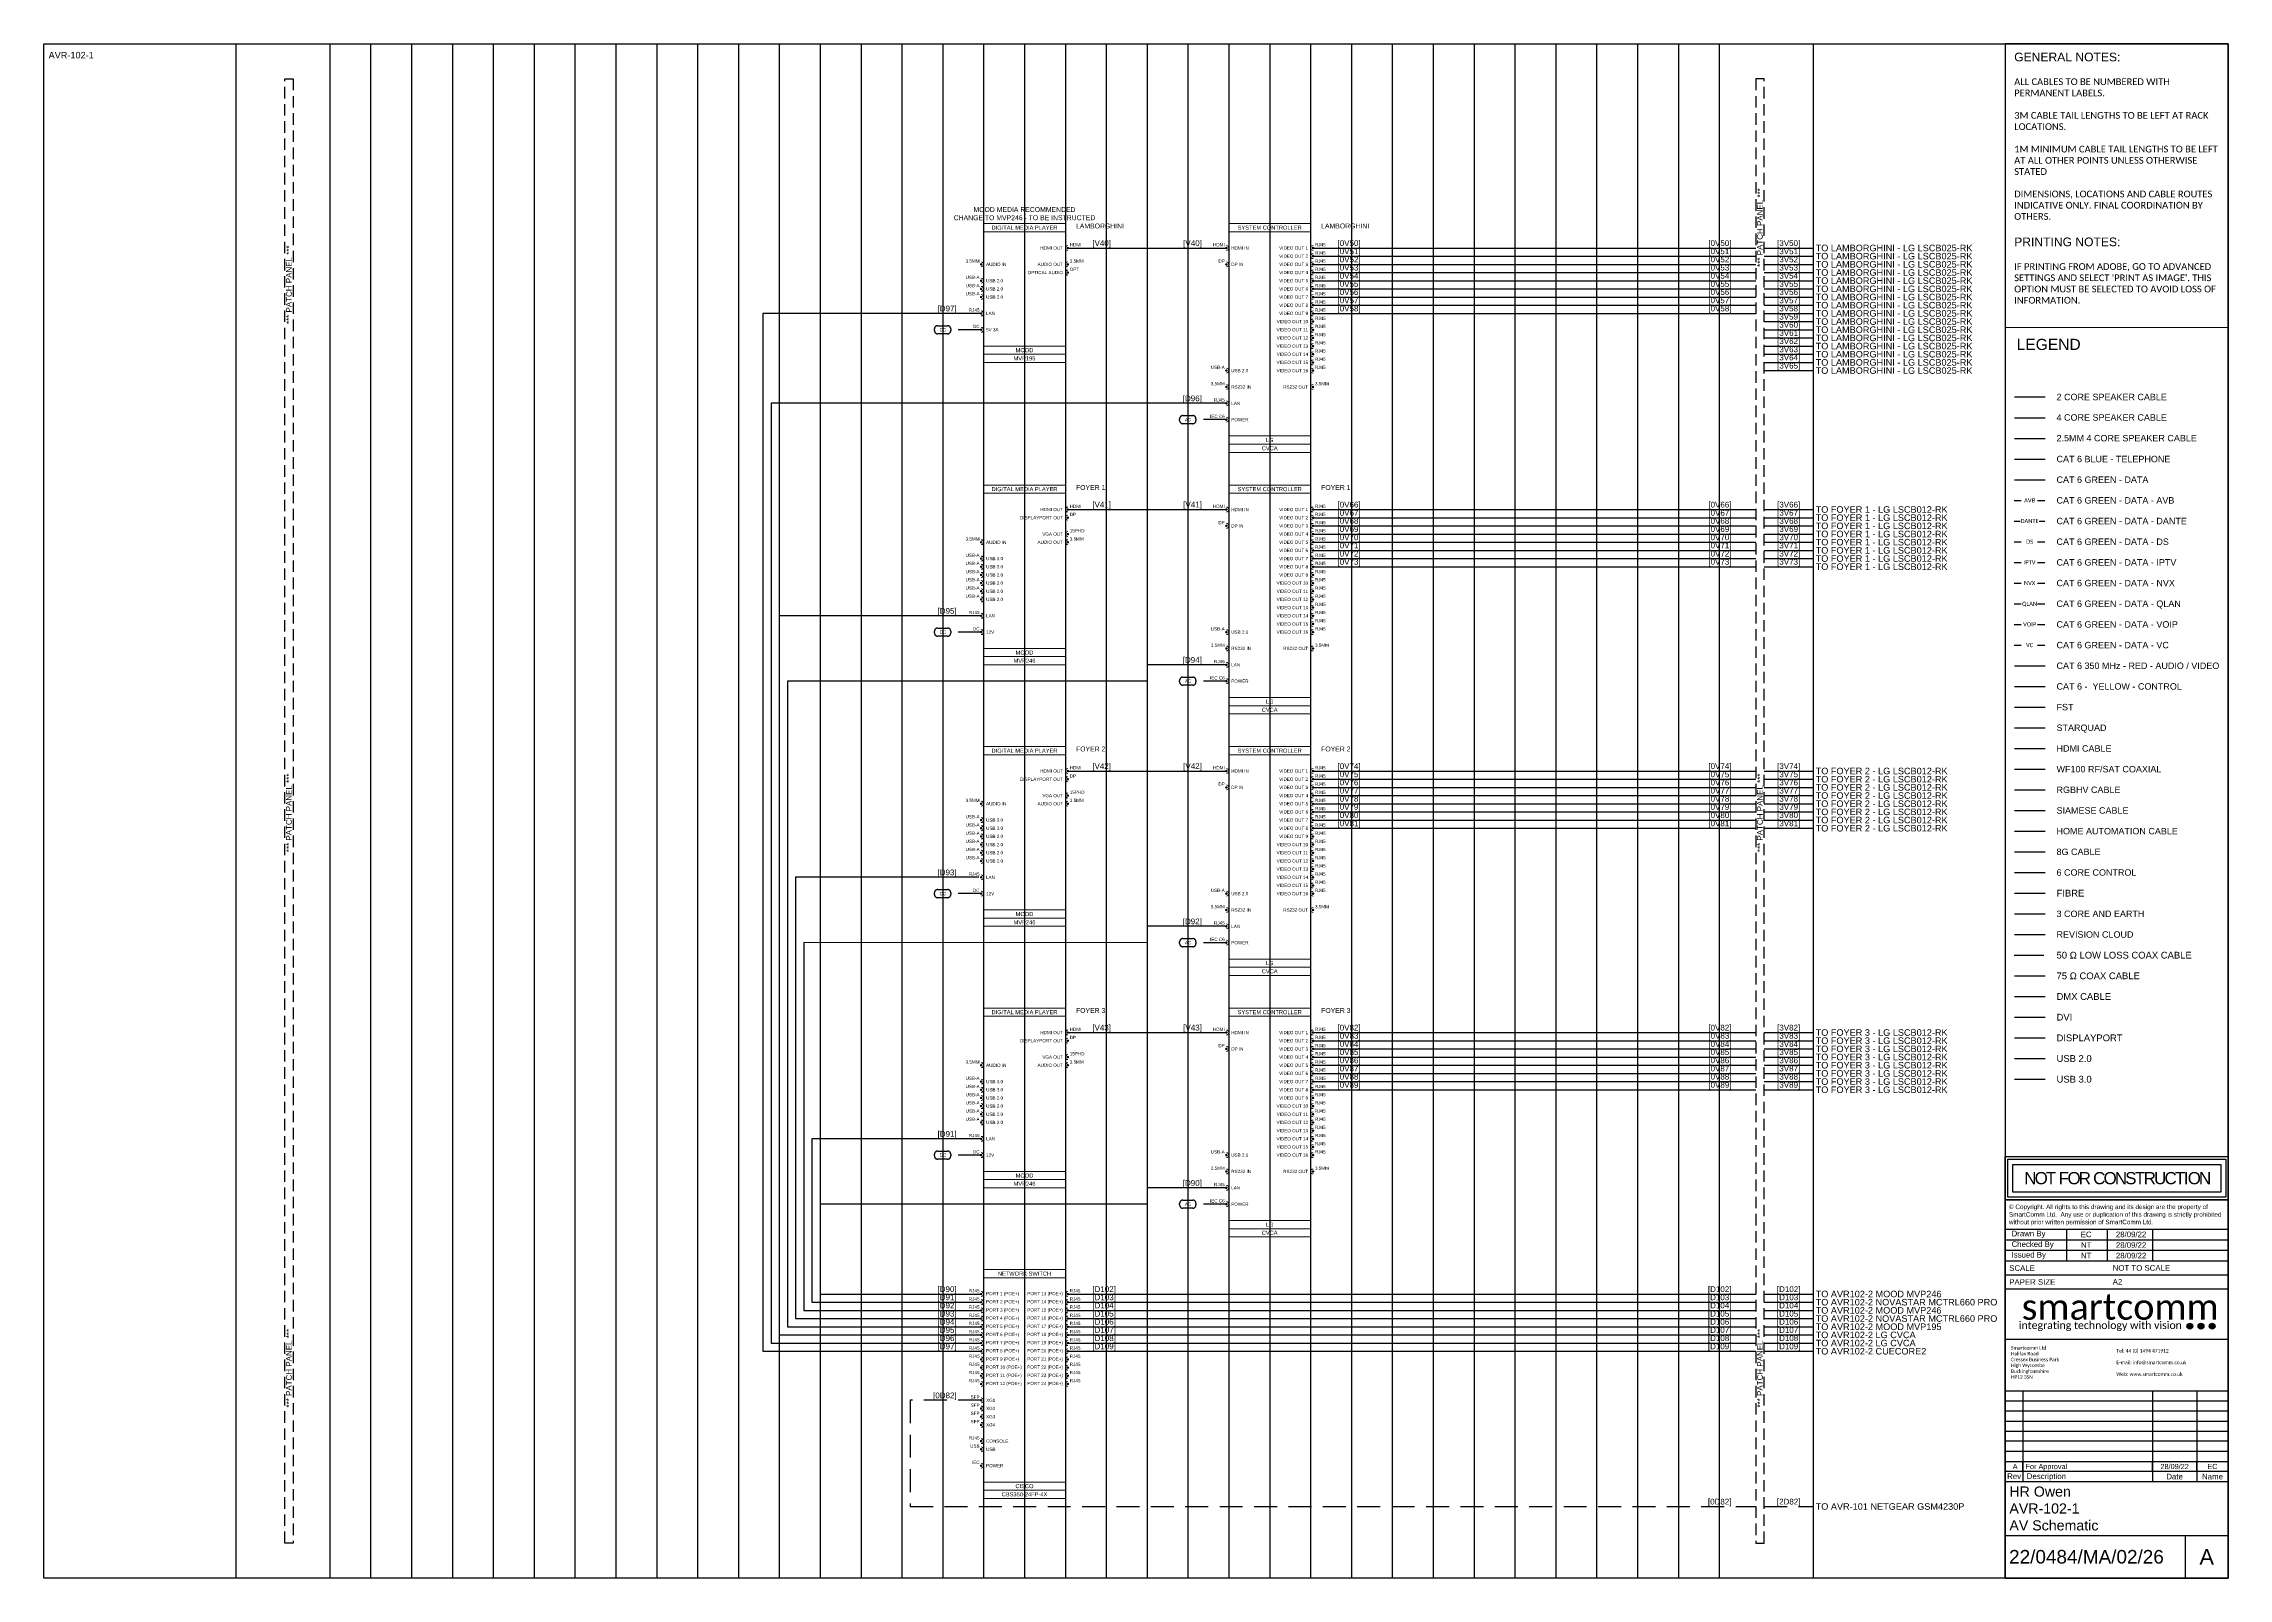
# Paper-space layout '26' of a CAD drawing. Header units: millimetres. Extents: x 9 to 573, y 6 to 402.
# The model-space entities are those that its viewports show. They can reach past a viewport. Long polylines and large blocks are cut down to what shows.
import ezdxf
from ezdxf.enums import TextEntityAlignment as Align
from ezdxf.lldxf.tags import DXFTag

# ---------------------------------------------------------------- set-up
doc = ezdxf.new("R2010")
doc.units = ezdxf.units.MM
for name, pattern in [('DASHDOT', [1, 0.5, -0.25, 0, -0.25]), ('DASHED', [0.75, 0.5, -0.25]), ('DASHED2', [0.375, 0.25, -0.125]), ('DIVIDE', [1.25, 0.5, -0.25, 0, -0.25, 0, -0.25])]:
    doc.linetypes.add(name, pattern=pattern)
for name, color, linetype in [('SC - 2 Core Speaker', 211, 'DASHED'), ('SC - 3 Core and Earth', 7, 'DIVIDE'), ('SC - 3 Core Flex', 7, 'DASHED'), ('SC - 4 Core Speaker', 211, 'Continuous'), ('SC - 50 Ohm Coax', 36, 'DASHDOT'), ('SC - 6 Core Control', 40, 'DASHED'), ('SC - 75 Ohm Coax', 36, 'DASHED'), ('SC - 8G Cable', 115, 'Continuous'), ('SC - Cat - Blue - Tel', 5, 'Continuous'), ('SC - Cat - Green - Data', 84, 'Continuous'), ('SC - Cat - Green - Data - DS', 84, 'DS'), ('SC - Cat - Green - Data - QLAN', 84, 'QLAN'), ('SC - Cat - Red - AV', 1, 'Continuous'), ('SC - Cat - Yellow - Control', 40, 'Continuous'), ('SC - Display Port', 194, 'ZIGZAG'), ('SC - DMX Cable', 30, 'Continuous'), ('SC - DVI', 192, 'DASHDOT'), ('SC - Fibre', 170, 'DASHED'), ('SC - FST', 4, 'DASHED'), ('SC - HDMI', 192, 'Continuous'), ('SC - Home Automation Cable', 62, 'DASHED'), ('SC - Induction Loop 4 Core Speaker', 211, 'DIVIDE'), ('SC - Revision Cloud', 3, 'Continuous'), ('SC - RGBHV', 252, 'DASHED'), ('SC - Siamese', 46, 'DIVIDE'), ('SC - Starquad', 4, 'Continuous'), ('SC - Text', 7, 'Continuous'), ('SC - TITLE_BLOCK', 7, 'Continuous'), ('SC - USB 2.0', 84, 'DASHED'), ('SC - USB 3.0', 84, 'DASHDOT'), ('SC - WF100', 252, 'Continuous'), ('Text', 7, 'Continuous')]:
    doc.layers.add(name, color=color, linetype=linetype)
doc.layers.add('SC - Equipment', color=7, linetype='Continuous', lineweight=13)
doc.layers.add('SC - Xlines', color=252, linetype='Continuous', plot=False)
doc.styles.add('ARIAL', font='arial.ttf')
doc.styles.add('CALIBRI', font='calibri.ttf')
doc.styles.get("Standard").update_dxf_attribs({"font": 'arial.ttf', "height": 35})
doc.styles.add('STYLE1', font='arial.ttf', dxfattribs={"height": 50})
tags = doc.linetypes.add('DS', pattern='A,1.939444,-0.075392,["DS",ARIAL,S=0.5,R=0,X=0,Y=-0.25],-1.06308,1.922084', length=5).pattern_tags.tags
tags[6] = DXFTag(74, 10)
tags = doc.linetypes.add('QLAN', pattern='A,3.942001,-0.106942,["QLAN",ARIAL,S=0.5,R=0,X=0,Y=-0.25],-1.981735,3.969322', length=10).pattern_tags.tags
tags[6] = DXFTag(74, 10)
doc.linetypes.add('ZIGZAG', pattern='A,0.00254,-5.08,[131,ltypeshp.shx,S=5.08,R=0,X=-5.08,Y=0],-10.16,[131,ltypeshp.shx,S=5.08,R=180,X=5.08,Y=0],-5.08', length=20.32254)

# ---------------------------------------------------------------- blocks, each defined once
blk = doc.blocks.new('*U54')
at = {"layer": 'SC - TITLE_BLOCK'}
for points in [[(-28.8, 11.19), (28.8, 11.19), (28.8, 0), (-28.8, 0)], [(-28.15, 10.44), (28.15, 10.44), (28.15, 0.65), (-28.15, 0.65)], [(-26.84, 9.14), (26.84, 9.14), (26.84, 1.96), (-26.84, 1.96)]]:
    blk.add_lwpolyline(points, close=True, dxfattribs=at)
at = {"layer": 'SC - TITLE_BLOCK', "insert": (0, 5.55), "char_height": 3.1388, "width": 53.6862, "attachment_point": 5, "style": 'STYLE1'}
blk.add_mtext('{\\T0.85;NOT FOR CONSTRUCTION}', dxfattribs=at)
blk = doc.blocks.new('SMARTCOMM LOGO 2019')
at = {"layer": 'SC - TITLE_BLOCK', "ltscale": 5, "true_color": 0x0fce74}
h = blk.add_hatch(color=112, dxfattribs=at)
h.dxf.hatch_style = 1
edge = h.paths.add_edge_path()
edge.add_arc((14.16, -2.37), 0.569, 0, 360)
h = blk.add_hatch(color=112, dxfattribs=at)
h.dxf.hatch_style = 1
edge = h.paths.add_edge_path()
edge.add_arc((16.32, -2.37), 0.569, 0, 360)
h = blk.add_hatch(color=112, dxfattribs=at)
h.dxf.hatch_style = 1
edge = h.paths.add_edge_path()
edge.add_arc((18.48, -2.37), 0.569, 0, 360)
at = {"layer": 'SC - TITLE_BLOCK', "color": 112, "ltscale": 5, "true_color": 0x0fce74}
for centre in [(14.16, -2.37), (16.32, -2.37), (18.48, -2.37)]:
    blk.add_circle(centre, 0.569, dxfattribs=at)
at = {"layer": 'SC - TITLE_BLOCK', "ltscale": 5, "insert": (0, 1.36), "char_height": 5, "attachment_point": 5, "style": 'CALIBRI'}
blk.add_mtext_dynamic_manual_height_columns('\\pxqd;{\\C232;\\c6885326;smart\\C253;\\c10396581;comm}', width=36.8648, gutter_width=48.7, heights=[0], dxfattribs=at)
at = {"layer": 'SC - TITLE_BLOCK', "ltscale": 5, "insert": (-3.19, -2.37), "char_height": 1.47, "attachment_point": 5, "line_spacing_factor": 0.816327, "style": 'CALIBRI'}
blk.add_mtext_dynamic_manual_height_columns('{\\C253;\\c10396581;integrating technology with} {\\C232;\\c6885326;vision}', width=69.6177, gutter_width=48.7, heights=[0], dxfattribs=at)
blk = doc.blocks.new('DrawnChkIss')
at = {"layer": 'SC - TITLE_BLOCK'}
for p, q in [((0, 9.05), (44.13, 9.05)), ((12.21, 2.75), (12.21, 9.05)), ((20.25, 2.75), (20.25, 9.05)), ((29.13, 9.05), (29.13, 2.75)), ((0, 6.95), (44.13, 6.95)), ((0, 4.85), (44.13, 4.85)), ((0, 2.75), (44.13, 2.75))]:
    blk.add_line(p, q, dxfattribs=at)
at = {"layer": 'SC - TITLE_BLOCK', "char_height": 1.1057, "width": 10.9483, "attachment_point": 4}
for s, insert in [('{\\fArial|b0|i0|c0|p34;Drawn By}', (1.26, 8)), ('{\\fArial|b0|i0|c0|p34;Checked By}', (1.26, 5.9)), ('{\\fArial|b0|i0|c0|p34;Issued By}', (1.26, 3.8))]:
    blk.add_mtext(s, dxfattribs=dict(at, insert=insert))
at = {"layer": 'SC - TITLE_BLOCK', "style": 'STYLE1'}
for tag, p in [('INITIALS', (16.01, 8)), ('INITIALS', (16.01, 5.9)), ('INITIALS', (16.01, 3.8)), ('DRAWDATE', (24.89, 8)), ('ISSUEDATE', (24.89, 3.8)), ('CHKDDATE', (24.89, 5.9))]:
    blk.add_attdef(tag, text='', height=1.11, dxfattribs=at).set_placement(p, align=Align.MIDDLE_CENTER)
blk = doc.blocks.new('RevisionDTLS')
at = {"layer": 'SC - TITLE_BLOCK', "ltscale": 5}
for p, q in [((3.4, 0), (3.4, 1.94)), ((28.3, 0), (28.3, 1.94)), ((36.8, 0), (36.8, 1.94))]:
    blk.add_line(p, q, dxfattribs=at)
blk.add_lwpolyline([(0, 1.94), (42.87, 1.94), (42.87, 0), (0, 0)], close=True, dxfattribs=at)
blk.add_attdef('REV', text='', height=1, dxfattribs=at).set_placement((1.9, 0.97), align=Align.MIDDLE)
blk.add_attdef('DESCRIPTION', text='', height=1, dxfattribs=at).set_placement((3.9, 0.97), align=Align.MIDDLE_LEFT)
for tag, p in [('DATE', (32.55, 0.97)), ('INITIAL', (39.83, 0.97))]:
    blk.add_attdef(tag, text='', height=1, dxfattribs=at).set_placement(p, align=Align.MIDDLE_CENTER)
blk = doc.blocks.new('LG CVCA - SCHEMATIC')
at = {"layer": 'SC - Equipment'}
for p, q in [((-25, 0), (25, 0)), ((-25, -140), (-25, 0)), ((25, 0), (25, -140)), ((25, -5), (-25, -5)), ((25, -130), (-25, -130)), ((25, -130), (-25, -130)), ((25, -135), (-25, -135)), ((25, -135), (-25, -135)), ((25, -135), (-25, -135)), ((25, -140), (-25, -140))]:
    blk.add_line(p, q, dxfattribs=at)
at = {"layer": 'SC - Equipment', "const_width": 0.7}
for points in [[(-26.1, -15, 1), (-26.9, -15, 1)], [(-26.1, -25, 1), (-26.9, -25, 1)], [(26.1, -15, -1), (26.9, -15, -1)], [(26.1, -20, -1), (26.9, -20, -1)], [(26.1, -25, -1), (26.9, -25, -1)], [(26.1, -30, -1), (26.9, -30, -1)], [(26.1, -35, -1), (26.9, -35, -1)], [(26.1, -40, -1), (26.9, -40, -1)], [(26.1, -45, -1), (26.9, -45, -1)], [(26.1, -50, -1), (26.9, -50, -1)], [(26.1, -55, -1), (26.9, -55, -1)], [(26.1, -60, -1), (26.9, -60, -1)], [(26.1, -65, -1), (26.9, -65, -1)], [(26.1, -70, -1), (26.9, -70, -1)], [(26.1, -75, -1), (26.9, -75, -1)], [(26.1, -80, -1), (26.9, -80, -1)], [(-26.1, -90, 1), (-26.9, -90, 1)], [(26.1, -85, -1), (26.9, -85, -1)], [(26.1, -90, -1), (26.9, -90, -1)], [(-26.1, -100, 1), (-26.9, -100, 1)], [(26.1, -100, -1), (26.9, -100, -1)], [(-26.1, -110, 1), (-26.9, -110, 1)], [(-26.1, -120, 1), (-26.9, -120, 1)]]:
    blk.add_lwpolyline(points, format="xyb", close=True, dxfattribs=at)
at = {"layer": 'SC - Equipment'}
for centre, start, end in [((-26.5, -15), 270, 90), ((-26.5, -25), 270, 90), ((26.5, -15), 90, 270), ((26.5, -20), 90, 270), ((26.5, -25), 90, 270), ((26.5, -30), 90, 270), ((26.5, -35), 90, 270), ((26.5, -40), 90, 270), ((26.5, -45), 90, 270), ((26.5, -50), 90, 270), ((26.5, -55), 90, 270), ((26.5, -60), 90, 270), ((26.5, -65), 90, 270), ((26.5, -70), 90, 270), ((26.5, -75), 90, 270), ((26.5, -80), 90, 270), ((-26.5, -90), 270, 90), ((26.5, -85), 90, 270), ((26.5, -90), 90, 270), ((-26.5, -100), 270, 90), ((26.5, -100), 90, 270), ((-26.5, -110), 270, 90), ((-26.5, -120), 270, 90)]:
    blk.add_arc(centre, 1.5, start, end, dxfattribs=at)
at = {"ltscale": 5}
for tag, p in [('DESCRIPTION', (0, -2.5)), ('MAKE', (0, -132.5)), ('MODEL', (0, -137.5))]:
    blk.add_attdef(tag, text='', height=2.5, dxfattribs=at).set_placement(p, align=Align.MIDDLE_CENTER)
at = {"ltscale": 5, "flags": 1}
for tag, p in [('ROOM_TYPE', (45, -5)), ('LOCATION', (45, -10)), ('RACK_EQUIPMENT_(Y/N)', (45, -15)), ('AMP(@240V)', (45, -40)), ('IP_(Y/N)', (45, -30)), ('POE(WATT)', (45, -35)), ('WATT', (45, -45)), ('WEIGHT(KG)', (45, -55)), ('BTU/H', (45, -50)), ('TRANSFORMER_TAPS', (45, -60))]:
    blk.add_attdef(tag, p, '', height=2.5, dxfattribs=at)
blk.add_attdef('BRACKET', text='', height=2.5, dxfattribs=at).set_placement((0, -127.5), align=Align.MIDDLE_CENTER)
at = {"layer": 'SC - Equipment', "ltscale": 5, "char_height": 2}
for s, insert, width, attachment_point in [('HDMI', (-27.5, -13), 5.774, 6), ('RJ45', (27.7, -13), 3.746, 4), ('DP', (-27.5, -23), 5.774, 6), ('HDMI IN', (-23.5, -15), 23.5, 4), ('DP IN', (-23.5, -25), 23.5, 4), ('VIDEO OUT 1', (23.5, -15), 23.5, 6), ('VIDEO OUT 2', (23.5, -20), 23.5, 6), ('VIDEO OUT 3', (23.5, -25), 23.5, 6), ('RJ45', (27.7, -18), 3.746, 4), ('RJ45', (27.7, -23), 3.746, 4), ('VIDEO OUT 4', (23.5, -30), 23.5, 6), ('VIDEO OUT 5', (23.5, -35), 23.5, 6), ('VIDEO OUT 6', (23.5, -40), 23.5, 6), ('RJ45', (27.7, -28), 3.746, 4), ('RJ45', (27.7, -33), 3.746, 4), ('RJ45', (27.7, -38), 3.746, 4), ('VIDEO OUT 7', (23.5, -45), 23.5, 6), ('VIDEO OUT 8', (23.5, -50), 23.5, 6), ('RJ45', (27.7, -43), 3.746, 4), ('RJ45', (27.7, -48), 3.746, 4), ('RJ45', (27.7, -53), 3.746, 4), ('VIDEO OUT 10', (23.5, -60), 23.5, 6), ('VIDEO OUT 11', (23.5, -65), 23.5, 6), ('VIDEO OUT 9', (23.5, -55), 23.5, 6), ('RJ45', (27.7, -58), 3.746, 4), ('RJ45', (27.7, -63), 3.746, 4), ('VIDEO OUT 12', (23.5, -70), 23.5, 6), ('VIDEO OUT 13', (23.5, -75), 23.5, 6), ('VIDEO OUT 14', (23.5, -80), 23.5, 6), ('RJ45', (27.7, -68), 3.746, 4), ('RJ45', (27.7, -73), 3.746, 4), ('RJ45', (27.7, -78), 3.746, 4), ('USB 2.0', (-23.5, -90), 23.5, 4), ('VIDEO OUT 15', (23.5, -85), 23.5, 6), ('VIDEO OUT 16', (23.5, -90), 23.5, 6), ('RJ45', (27.7, -83), 3.746, 4), ('RJ45', (27.7, -88), 3.746, 4), ('RS232 IN', (-23.5, -100), 23.5, 4), ('RS232 OUT', (23.5, -100), 23.5, 6), ('3.5MM', (27.7, -98), 3.746, 4), ('LAN', (-23.5, -110), 23.5, 4), ('POWER', (-23.5, -120), 23.5, 4)]:
    blk.add_mtext(s, dxfattribs=dict(at, insert=insert, width=width, attachment_point=attachment_point))
at = {"layer": 'SC - Equipment', "ltscale": 5, "char_height": 2, "attachment_point": 6}
for s, insert in [('USB-A', (-27.5, -88)), ('3.5MM', (-27.5, -98)), ('IEC C6', (-27.5, -118)), ('RJ45', (-27.5, -108))]:
    blk.add_mtext(s, dxfattribs=dict(at, insert=insert))
blk = doc.blocks.new('Cisco CBS350-24FP-4X - SCHEMATIC')
at = {"layer": 'SC - Equipment'}
for p, q in [((-25, 0), (25, 0)), ((-25, -140), (-25, 0)), ((25, 0), (25, -140)), ((25, -5), (-25, -5)), ((25, -130), (-25, -130)), ((25, -130), (-25, -130)), ((25, -135), (-25, -135)), ((25, -135), (-25, -135)), ((25, -135), (-25, -135)), ((25, -140), (-25, -140))]:
    blk.add_line(p, q, dxfattribs=at)
at = {"layer": 'SC - Equipment', "const_width": 0.7}
for points in [[(-26.1, -15, 1), (-26.9, -15, 1)], [(-26.1, -20, 1), (-26.9, -20, 1)], [(-26.1, -25, 1), (-26.9, -25, 1)], [(26.1, -15, -1), (26.9, -15, -1)], [(26.1, -20, -1), (26.9, -20, -1)], [(26.1, -25, -1), (26.9, -25, -1)], [(-26.1, -30, 1), (-26.9, -30, 1)], [(-26.1, -35, 1), (-26.9, -35, 1)], [(-26.1, -40, 1), (-26.9, -40, 1)], [(26.1, -30, -1), (26.9, -30, -1)], [(26.1, -35, -1), (26.9, -35, -1)], [(26.1, -40, -1), (26.9, -40, -1)], [(-26.1, -45, 1), (-26.9, -45, 1)], [(-26.1, -50, 1), (-26.9, -50, 1)], [(26.1, -45, -1), (26.9, -45, -1)], [(26.1, -50, -1), (26.9, -50, -1)], [(-26.1, -55, 1), (-26.9, -55, 1)], [(-26.1, -60, 1), (-26.9, -60, 1)], [(-26.1, -65, 1), (-26.9, -65, 1)], [(26.1, -55, -1), (26.9, -55, -1)], [(26.1, -60, -1), (26.9, -60, -1)], [(26.1, -65, -1), (26.9, -65, -1)], [(-26.1, -70, 1), (-26.9, -70, 1)], [(-26.1, -80, 1), (-26.9, -80, 1)], [(26.1, -70, -1), (26.9, -70, -1)], [(-26.1, -85, 1), (-26.9, -85, 1)], [(-26.1, -90, 1), (-26.9, -90, 1)], [(-26.1, -95, 1), (-26.9, -95, 1)], [(-26.1, -105, 1), (-26.9, -105, 1)], [(-26.1, -110, 1), (-26.9, -110, 1)], [(-26.1, -120, 1), (-26.9, -120, 1)]]:
    blk.add_lwpolyline(points, format="xyb", close=True, dxfattribs=at)
at = {"layer": 'SC - Equipment'}
for centre, start, end in [((-26.5, -15), 270, 90), ((-26.5, -20), 270, 90), ((-26.5, -25), 270, 90), ((26.5, -15), 90, 270), ((26.5, -20), 90, 270), ((26.5, -25), 90, 270), ((-26.5, -30), 270, 90), ((-26.5, -35), 270, 90), ((-26.5, -40), 270, 90), ((26.5, -30), 90, 270), ((26.5, -35), 90, 270), ((26.5, -40), 90, 270), ((-26.5, -45), 270, 90), ((-26.5, -50), 270, 90), ((26.5, -45), 90, 270), ((26.5, -50), 90, 270), ((-26.5, -55), 270, 90), ((-26.5, -60), 270, 90), ((-26.5, -65), 270, 90), ((26.5, -55), 90, 270), ((26.5, -60), 90, 270), ((26.5, -65), 90, 270), ((-26.5, -70), 270, 90), ((-26.5, -80), 270, 90), ((26.5, -70), 90, 270), ((-26.5, -85), 270, 90), ((-26.5, -90), 270, 90), ((-26.5, -95), 270, 90), ((-26.5, -105), 270, 90), ((-26.5, -110), 270, 90), ((-26.5, -120), 270, 90)]:
    blk.add_arc(centre, 1.5, start, end, dxfattribs=at)
at = {"ltscale": 5}
for tag, p in [('DESCRIPTION', (0, -2.5)), ('MAKE', (0, -132.5)), ('MODEL', (0, -137.5))]:
    blk.add_attdef(tag, text='', height=2.5, dxfattribs=at).set_placement(p, align=Align.MIDDLE_CENTER)
at = {"ltscale": 5, "flags": 1}
for tag, p in [('ROOM_TYPE', (45, -5)), ('LOCATION', (45, -10)), ('RACK_EQUIPMENT_(Y/N)', (45, -15)), ('AMP(@240V)', (45, -40)), ('IP_(Y/N)', (45, -30)), ('POE(WATT)', (45, -35)), ('WATT', (45, -45)), ('WEIGHT(KG)', (45, -55)), ('BTU/H', (45, -50)), ('TRANSFORMER_TAPS', (45, -60))]:
    blk.add_attdef(tag, p, '', height=2.5, dxfattribs=at)
blk.add_attdef('BRACKET', text='', height=2.5, dxfattribs=at).set_placement((0, -127.5), align=Align.MIDDLE_CENTER)
at = {"layer": 'SC - Equipment', "ltscale": 5, "char_height": 2}
for s, insert, width, attachment_point in [('RJ45', (-27.5, -13), 5.774, 6), ('RJ45', (27.7, -13), 7.175, 4), ('RJ45', (-27.5, -18), 5.774, 6), ('RJ45', (-27.5, -23), 5.774, 6), ('PORT 1 (POE+)', (-23.5, -15), 23.5, 4), ('PORT 2 (POE+)', (-23.5, -20), 23.5, 4), ('PORT 3 (POE+)', (-23.5, -25), 23.5, 4), ('PORT 13 (POE+)', (23.5, -15), 23.5, 6), ('PORT 14 (POE+)', (23.5, -20), 23.5, 6), ('PORT 15 (POE+)', (23.5, -25), 23.5, 6), ('RJ45', (27.7, -18), 7.175, 4), ('RJ45', (27.7, -23), 7.175, 4), ('RJ45', (-27.5, -28), 5.774, 6), ('RJ45', (-27.5, -33), 5.774, 6), ('RJ45', (-27.5, -38), 5.774, 6), ('PORT 4 (POE+)', (-23.5, -30), 23.5, 4), ('PORT 5 (POE+)', (-23.5, -35), 23.5, 4), ('PORT 6 (POE+)', (-23.5, -40), 23.5, 4), ('PORT 16 (POE+)', (23.5, -30), 23.5, 6), ('PORT 17 (POE+)', (23.5, -35), 23.5, 6), ('PORT 18 (POE+)', (23.5, -40), 23.5, 6), ('RJ45', (27.7, -28), 7.175, 4), ('RJ45', (27.7, -33), 7.175, 4), ('RJ45', (27.7, -38), 7.175, 4), ('RJ45', (-27.5, -43), 5.774, 6), ('RJ45', (-27.5, -48), 5.774, 6), ('RJ45', (-27.5, -53), 5.774, 6), ('PORT 7 (POE+)', (-23.5, -45), 23.5, 4), ('PORT 8 (POE+)', (-23.5, -50), 23.5, 4), ('\\pxt10;PORT 19 (POE+)', (23.5, -45), 23.5, 6), ('PORT 20 (POE+)', (23.5, -50), 23.5, 6), ('RJ45', (27.7, -43), 7.175, 4), ('RJ45', (27.7, -48), 7.175, 4), ('RJ45', (27.7, -53), 7.175, 4), ('RJ45', (-27.5, -58), 5.774, 6), ('RJ45', (-27.5, -63), 5.774, 6), ('PORT 9 (POE+)', (-23.5, -55), 23.5, 4), ('PORT 10 (POE+)', (-23.5, -60), 23.5, 4), ('PORT 11 (POE+)', (-23.5, -65), 23.5, 4), ('PORT 21 (POE+)', (23.5, -55), 23.5, 6), ('PORT 22 (POE+)', (23.5, -60), 23.5, 6), ('PORT 23 (POE+)', (23.5, -65), 23.5, 6), ('RJ45', (27.7, -58), 7.175, 4), ('RJ45', (27.7, -63), 7.175, 4), ('RJ45', (-27.5, -68), 5.774, 6), ('SFP', (-27.5, -78), 5.774, 6), ('XG1', (-23.5, -80), 23.5, 4), ('PORT 12 (POE+)', (-23.5, -70), 23.5, 4), ('PORT 24 (POE+)', (23.5, -70), 23.5, 6), ('RJ45', (27.7, -68), 7.175, 4), ('SFP', (-27.5, -83), 5.774, 6), ('SFP', (-27.5, -88), 5.774, 6), ('SFP', (-27.5, -93), 5.774, 6), ('XG2', (-23.5, -85), 23.5, 4), ('XG3', (-23.5, -90), 23.5, 4), ('RJ45', (-27.5, -103), 5.774, 6), ('XG4', (-23.5, -95), 23.5, 4), ('CONSOLE', (-23.5, -105), 23.5, 4), ('USB', (-27.5, -108), 5.774, 6), ('IEC', (-27.5, -118), 5.774, 6), ('USB', (-23.5, -110), 23.5, 4), ('POWER', (-23.5, -120), 23.5, 4)]:
    blk.add_mtext(s, dxfattribs=dict(at, insert=insert, width=width, attachment_point=attachment_point))
blk = doc.blocks.new('MOOD MVP246 - SCHEMATIC')
at = {"layer": 'SC - Equipment'}
for p, q in [((-25, 0), (25, 0)), ((-25, -110), (-25, 0)), ((25, 0), (25, -110)), ((25, -5), (-25, -5)), ((25, -100), (-25, -100)), ((25, -100), (-25, -100)), ((25, -105), (-25, -105)), ((25, -105), (-25, -105)), ((25, -105), (-25, -105)), ((25, -110), (-25, -110))]:
    blk.add_line(p, q, dxfattribs=at)
at = {"layer": 'SC - Equipment', "const_width": 0.7}
for points in [[(26.1, -15, -1), (26.9, -15, -1)], [(26.1, -20, -1), (26.9, -20, -1)], [(-26.1, -35, 1), (-26.9, -35, 1)], [(26.1, -30, -1), (26.9, -30, -1)], [(26.1, -35, -1), (26.9, -35, -1)], [(-26.1, -45, 1), (-26.9, -45, 1)], [(-26.1, -50, 1), (-26.9, -50, 1)], [(-26.1, -55, 1), (-26.9, -55, 1)], [(-26.1, -60, 1), (-26.9, -60, 1)], [(-26.1, -65, 1), (-26.9, -65, 1)], [(-26.1, -70, 1), (-26.9, -70, 1)], [(-26.1, -80, 1), (-26.9, -80, 1)], [(-26.1, -90, 1), (-26.9, -90, 1)]]:
    blk.add_lwpolyline(points, format="xyb", close=True, dxfattribs=at)
at = {"layer": 'SC - Equipment'}
for centre, start, end in [((26.5, -15), 90, 270), ((26.5, -20), 90, 270), ((-26.5, -35), 270, 90), ((26.5, -30), 90, 270), ((26.5, -35), 90, 270), ((-26.5, -45), 270, 90), ((-26.5, -50), 270, 90), ((-26.5, -55), 270, 90), ((-26.5, -60), 270, 90), ((-26.5, -65), 270, 90), ((-26.5, -70), 270, 90), ((-26.5, -80), 270, 90), ((-26.5, -90), 270, 90)]:
    blk.add_arc(centre, 1.5, start, end, dxfattribs=at)
at = {"ltscale": 5}
for tag, p in [('DESCRIPTION', (0, -2.5)), ('MODEL', (0, -107.5)), ('MAKE', (0, -102.5))]:
    blk.add_attdef(tag, text='', height=2.5, dxfattribs=at).set_placement(p, align=Align.MIDDLE_CENTER)
at = {"ltscale": 5, "flags": 1}
for tag, p in [('ROOM_TYPE', (45, -5)), ('LOCATION', (45, -10)), ('RACK_EQUIPMENT_(Y/N)', (45, -15)), ('AMP(@240V)', (45, -40)), ('IP_(Y/N)', (45, -30)), ('POE(WATT)', (45, -35)), ('WATT', (45, -45)), ('WEIGHT(KG)', (45, -55)), ('BTU/H', (45, -50)), ('TRANSFORMER_TAPS', (45, -60))]:
    blk.add_attdef(tag, p, '', height=2.5, dxfattribs=at)
blk.add_attdef('BRACKET', text='', height=2.5, dxfattribs=at).set_placement((0, -97.5), align=Align.MIDDLE_CENTER)
at = {"layer": 'SC - Equipment', "ltscale": 5, "char_height": 2}
for s, insert, width, attachment_point in [('HDMI', (27.7, -13), 7.175, 4), ('DISPLAYPORT OUT', (23.5, -20), 34.497, 6), ('HDMI OUT', (23.5, -15), 23.5, 6), ('DP', (27.7, -18), 7.175, 4), ('3.5MM', (-27.5, -33), 5.774, 6), ('AUDIO IN', (-23.5, -35), 23.5, 4), ('AUDIO OUT', (23.5, -35), 23.5, 6), ('VGA OUT', (23.5, -30), 23.5, 6), ('3.5MM', (27.7, -33), 7.175, 4), ('15PHD', (27.7, -28), 7.175, 4), ('USB-A', (-27.5, -43), 5.774, 6), ('USB-A', (-27.5, -48), 5.774, 6), ('USB-A', (-27.5, -53), 5.774, 6), ('USB 3.0', (-23.5, -45), 23.5, 4), ('USB 3.0', (-23.5, -50), 23.5, 4), ('USB-A', (-27.5, -58), 5.774, 6), ('USB-A', (-27.5, -63), 5.774, 6), ('USB 2.0', (-23.5, -55), 23.5, 4), ('USB 2.0', (-23.5, -60), 23.5, 4), ('USB 2.0', (-23.5, -65), 23.5, 4), ('USB-A', (-27.5, -68), 5.774, 6), ('RJ45', (-27.5, -78), 5.774, 6), ('USB 2.0', (-23.5, -70), 23.5, 4), ('LAN', (-23.5, -80), 23.5, 4), ('DC', (-27.5, -88), 5.774, 6), ('12V', (-23.5, -90), 23.5, 4)]:
    blk.add_mtext(s, dxfattribs=dict(at, insert=insert, width=width, attachment_point=attachment_point))
blk = doc.blocks.new('MOOD MVP195 - SCHEMATIC')
at = {"layer": 'SC - Equipment'}
for p, q in [((-25, 0), (25, 0)), ((-25, -85), (-25, 0)), ((25, 0), (25, -85)), ((25, -5), (-25, -5)), ((25, -75), (-25, -75)), ((25, -75), (-25, -75)), ((25, -80), (-25, -80)), ((25, -80), (-25, -80)), ((25, -80), (-25, -80)), ((25, -85), (-25, -85))]:
    blk.add_line(p, q, dxfattribs=at)
at = {"layer": 'SC - Equipment', "const_width": 0.7}
for points in [[(-26.1, -25, 1), (-26.9, -25, 1)], [(26.1, -15, -1), (26.9, -15, -1)], [(26.1, -25, -1), (26.9, -25, -1)], [(-26.1, -35, 1), (-26.9, -35, 1)], [(-26.1, -40, 1), (-26.9, -40, 1)], [(26.1, -30, -1), (26.9, -30, -1)], [(-26.1, -45, 1), (-26.9, -45, 1)], [(-26.1, -55, 1), (-26.9, -55, 1)], [(-26.1, -65, 1), (-26.9, -65, 1)]]:
    blk.add_lwpolyline(points, format="xyb", close=True, dxfattribs=at)
at = {"layer": 'SC - Equipment'}
for centre, start, end in [((-26.5, -25), 270, 90), ((26.5, -15), 90, 270), ((26.5, -25), 90, 270), ((-26.5, -35), 270, 90), ((-26.5, -40), 270, 90), ((26.5, -30), 90, 270), ((-26.5, -45), 270, 90), ((-26.5, -55), 270, 90), ((-26.5, -65), 270, 90)]:
    blk.add_arc(centre, 1.5, start, end, dxfattribs=at)
at = {"ltscale": 5}
for tag, p in [('DESCRIPTION', (0, -2.5)), ('MAKE', (0, -77.5)), ('MODEL', (0, -82.5))]:
    blk.add_attdef(tag, text='', height=2.5, dxfattribs=at).set_placement(p, align=Align.MIDDLE_CENTER)
at = {"ltscale": 5, "flags": 1}
for tag, p in [('ROOM_TYPE', (45, -5)), ('LOCATION', (45, -10)), ('RACK_EQUIPMENT_(Y/N)', (45, -15)), ('AMP(@240V)', (45, -40)), ('IP_(Y/N)', (45, -30)), ('POE(WATT)', (45, -35)), ('WATT', (45, -45)), ('WEIGHT(KG)', (45, -55)), ('BTU/H', (45, -50)), ('TRANSFORMER_TAPS', (45, -60))]:
    blk.add_attdef(tag, p, '', height=2.5, dxfattribs=at)
blk.add_attdef('BRACKET', text='', height=2.5, dxfattribs=at).set_placement((0, -72.5), align=Align.MIDDLE_CENTER)
at = {"layer": 'SC - Equipment', "ltscale": 5, "char_height": 2}
for s, insert, width, attachment_point in [('HDMI', (27.7, -13), 7.175, 4), ('3.5MM', (-27.5, -23), 5.774, 6), ('AUDIO IN', (-23.5, -25), 23.5, 4), ('AUDIO OUT', (23.5, -25), 23.5, 6), ('HDMI OUT', (23.5, -15), 23.5, 6), ('3.5MM', (27.7, -23), 7.175, 4), ('USB-A', (-27.5, -33), 5.774, 6), ('USB-A', (-27.5, -38), 5.774, 6), ('USB 2.0', (-23.5, -35), 23.5, 4), ('USB 2.0', (-23.5, -40), 23.5, 4), ('OPTICAL AUDIO ', (23.5, -30), 23.5, 6), ('OPT', (27.7, -28), 7.175, 4), ('USB-A', (-27.5, -43), 5.774, 6), ('RJ45', (-27.5, -53), 5.774, 6), ('USB 2.0', (-23.5, -45), 23.5, 4), ('DC', (-27.5, -63), 5.774, 6), ('5V 3A', (-23.5, -65), 23.5, 4), ('LAN', (-23.5, -55), 23.5, 4)]:
    blk.add_mtext(s, dxfattribs=dict(at, insert=insert, width=width, attachment_point=attachment_point))

msp = doc.modelspace()

# ---------------------------------------------------------------- linework, layer by layer
at = {"linetype": 'DASHED2', "ltscale": 5}
for points in [[(-44884.172, -20758.194), (-44884.172, -19862.296), (-44879.172, -19862.296), (-44879.172, -20758.194)], [(-43979.172, -20758.194), (-43979.172, -19862.296), (-43984.172, -19862.296), (-43984.172, -20758.194)]]:
    msp.add_lwpolyline(points, close=True, dxfattribs=at)
at = {"layer": 'SC - 2 Core Speaker', "ltscale": 5}
msp.add_line((-55542.596, -2641.622), (-55475.743, -2641.622), dxfattribs=at)
at = {"layer": 'SC - 3 Core and Earth', "ltscale": 5}
msp.add_line((-55542.596, -3766.622), (-55475.743, -3766.622), dxfattribs=at)
at = {"layer": 'SC - 3 Core Flex', "ltscale": 3}
for points in [[(-44484.77, -20013.324), (-44478.77, -20013.324, -0.41421356), (-44476.77, -20015.324), (-44476.77, -20016.324, -0.41421356), (-44478.77, -20018.324), (-44484.77, -20018.324, -0.41421356), (-44486.77, -20016.324), (-44486.77, -20015.324, -0.41421356)], [(-44334.77, -20068.323), (-44328.77, -20068.323, -0.41421356), (-44326.77, -20070.323), (-44326.77, -20071.323, -0.41421356), (-44328.77, -20073.323), (-44334.77, -20073.323, -0.41421356), (-44336.77, -20071.323), (-44336.77, -20070.323, -0.41421356)], [(-44484.77, -20198.324), (-44478.77, -20198.324, -0.41421356), (-44476.77, -20200.324), (-44476.77, -20201.324, -0.41421356), (-44478.77, -20203.324), (-44484.77, -20203.324, -0.41421356), (-44486.77, -20201.324), (-44486.77, -20200.324, -0.41421356)], [(-44334.77, -20228.323), (-44328.77, -20228.323, -0.41421356), (-44326.77, -20230.323), (-44326.77, -20231.323, -0.41421356), (-44328.77, -20233.323), (-44334.77, -20233.323, -0.41421356), (-44336.77, -20231.323), (-44336.77, -20230.323, -0.41421356)], [(-44484.77, -20358.323), (-44478.77, -20358.323, -0.41421356), (-44476.77, -20360.323), (-44476.77, -20361.323, -0.41421356), (-44478.77, -20363.323), (-44484.77, -20363.323, -0.41421356), (-44486.77, -20361.323), (-44486.77, -20360.323, -0.41421356)], [(-44334.77, -20388.323), (-44328.77, -20388.323, -0.41421356), (-44326.77, -20390.323), (-44326.77, -20391.323, -0.41421356), (-44328.77, -20393.323), (-44334.77, -20393.323, -0.41421356), (-44336.77, -20391.323), (-44336.77, -20390.323, -0.41421356)], [(-44484.77, -20518.323), (-44478.77, -20518.323, -0.41421356), (-44476.77, -20520.323), (-44476.77, -20521.323, -0.41421356), (-44478.77, -20523.323), (-44484.77, -20523.323, -0.41421356), (-44486.77, -20521.323), (-44486.77, -20520.323, -0.41421356)], [(-44334.77, -20548.323), (-44328.77, -20548.323, -0.41421356), (-44326.77, -20550.323), (-44326.77, -20551.323, -0.41421356), (-44328.77, -20553.323), (-44334.77, -20553.323, -0.41421356), (-44336.77, -20551.323), (-44336.77, -20550.323, -0.41421356)]]:
    msp.add_lwpolyline(points, format="xyb", close=True, dxfattribs=at)
at = {"layer": 'SC - 3 Core Flex', "ltscale": 5}
for points in [[(-44458.172, -20015.824), (-44476.77, -20015.824)], [(-44308.172, -20070.823), (-44326.77, -20070.823)], [(-44458.172, -20200.824), (-44476.77, -20200.824)], [(-44308.172, -20230.823), (-44326.77, -20230.823)], [(-44458.172, -20360.823), (-44476.77, -20360.823)], [(-44308.172, -20390.823), (-44326.77, -20390.823)], [(-44458.172, -20520.823), (-44476.77, -20520.823)], [(-44308.172, -20550.823), (-44326.77, -20550.823)]]:
    msp.add_lwpolyline(points, dxfattribs=at)
at = {"layer": 'SC - 4 Core Speaker', "ltscale": 5}
msp.add_line((-55542.596, -2686.622), (-55475.743, -2686.622), dxfattribs=at)
at = {"layer": 'SC - 50 Ohm Coax', "ltscale": 5}
msp.add_line((-55543.295, -3856.622), (-55478.441, -3856.622), dxfattribs=at)
at = {"layer": 'SC - 6 Core Control', "ltscale": 5}
msp.add_line((-55542.596, -3676.622), (-55475.743, -3676.622), dxfattribs=at)
at = {"layer": 'SC - 75 Ohm Coax', "ltscale": 5}
msp.add_line((-55542.596, -3901.622), (-55475.743, -3901.622), dxfattribs=at)
at = {"layer": 'SC - 8G Cable', "ltscale": 5}
msp.add_line((-55542.596, -3631.622), (-55475.743, -3631.622), dxfattribs=at)
at = {"layer": 'SC - Cat - Blue - Tel', "ltscale": 5}
msp.add_line((-55542.596, -2776.622), (-55475.743, -2776.622), dxfattribs=at)
at = {"layer": 'SC - Cat - Green - Data', "ltscale": 5}
for p, q in [((-55542.596, -2821.622), (-55475.743, -2821.622)), ((-55542.914, -3091.946), (-55527.886, -3091.946))]:
    msp.add_line(p, q, dxfattribs=at)
at = {"layer": 'SC - Cat - Green - Data', "ltscale": 5, "transparency": 33554687}
for p, q in [((-55542.914, -2866.622), (-55527.886, -2866.622)), ((-55492.557, -2866.622), (-55476.06, -2866.622)), ((-55542.914, -2911.622), (-55530.214, -2911.622)), ((-55488.907, -2911.622), (-55476.06, -2911.622)), ((-55542.914, -2956.622), (-55527.886, -2956.622)), ((-55492.557, -2956.622), (-55476.06, -2956.622)), ((-55542.914, -3001.622), (-55527.886, -3001.622)), ((-55492.557, -3001.622), (-55476.06, -3001.622)), ((-55542.914, -3046.622), (-55527.886, -3046.622)), ((-55492.557, -3046.622), (-55476.06, -3046.622)), ((-55492.557, -3091.946), (-55476.06, -3091.946)), ((-55542.914, -3136.622), (-55527.886, -3136.622)), ((-55492.557, -3136.622), (-55476.06, -3136.622)), ((-55542.914, -3181.622), (-55527.886, -3181.622)), ((-55492.557, -3181.622), (-55476.06, -3181.622))]:
    msp.add_line(p, q, dxfattribs=at)
at = {"layer": 'SC - Cat - Green - Data', "ltscale": 5}
for points in [[(-43979.172, -19965.821), (-43949.172, -19965.821)], [(-43979.172, -19970.821), (-43949.172, -19970.821)], [(-43979.172, -19975.821), (-43949.172, -19975.821)], [(-43979.172, -19980.821), (-43949.172, -19980.821)], [(-43979.172, -19985.821), (-43949.172, -19985.821)], [(-43979.172, -19990.821), (-43949.172, -19990.821)], [(-43979.172, -19995.821), (-43949.172, -19995.821)], [(-43979.172, -20000.821), (-43949.172, -20000.821)], [(-43979.172, -20005.821), (-43949.172, -20005.821)], [(-43979.172, -20010.821), (-43949.172, -20010.821)], [(-43979.172, -20015.821), (-43949.172, -20015.821)], [(-43979.172, -20020.821), (-43949.172, -20020.821)], [(-43979.172, -20025.821), (-43949.172, -20025.821)], [(-43979.172, -20030.821), (-43949.172, -20030.821)], [(-43979.172, -20035.821), (-43949.172, -20035.821)], [(-43979.172, -20040.821), (-43949.172, -20040.821)], [(-44308.172, -20060.823), (-44586.672, -20060.823), (-44586.672, -20635.821), (-44458.172, -20635.823)], [(-43979.172, -20125.823), (-43949.172, -20125.823)], [(-43979.172, -20130.823), (-43949.172, -20130.823)], [(-43979.172, -20135.823), (-43949.172, -20135.823)], [(-43979.172, -20140.823), (-43949.172, -20140.823)], [(-43979.172, -20145.823), (-43949.172, -20145.823)], [(-43979.172, -20150.823), (-43949.172, -20150.823)], [(-43979.172, -20155.823), (-43949.172, -20155.823)], [(-43979.172, -20160.823), (-43949.172, -20160.823)], [(-44308.172, -20220.823), (-44356.672, -20220.823), (-44356.672, -20230.83), (-44576.672, -20230.83), (-44576.672, -20625.821), (-44458.172, -20625.823)], [(-43979.172, -20285.823), (-43949.172, -20285.823)], [(-43979.172, -20290.823), (-43949.172, -20290.823)], [(-43979.172, -20295.823), (-43949.172, -20295.823)], [(-43979.172, -20300.823), (-43949.172, -20300.823)], [(-43979.172, -20305.823), (-43949.172, -20305.823)], [(-43979.172, -20310.823), (-43949.172, -20310.823)], [(-43979.172, -20315.823), (-43949.172, -20315.823)], [(-43979.172, -20320.823), (-43949.172, -20320.823)], [(-44308.172, -20380.823), (-44356.672, -20380.823), (-44356.672, -20390.83), (-44566.67, -20390.816), (-44566.67, -20615.818), (-44458.172, -20615.823)], [(-43979.172, -20445.823), (-43949.172, -20445.823)], [(-43979.172, -20450.823), (-43949.172, -20450.823)], [(-43979.172, -20455.823), (-43949.172, -20455.823)], [(-43979.172, -20460.823), (-43949.172, -20460.823)], [(-43979.172, -20465.823), (-43949.172, -20465.823)], [(-43979.172, -20470.823), (-43949.172, -20470.823)], [(-43979.172, -20475.823), (-43949.172, -20475.823)], [(-43979.172, -20480.823), (-43949.172, -20480.823)], [(-44308.172, -20540.823), (-44356.672, -20540.823), (-44356.672, -20550.83), (-44556.672, -20550.816), (-44556.672, -20605.818), (-44458.171, -20605.828)], [(-44405.172, -20610.823), (-43984.172, -20610.823)], [(-44405.172, -20620.823), (-43984.172, -20620.823)], [(-43979.172, -20610.823), (-43949.172, -20610.823)], [(-43979.172, -20620.823), (-43949.172, -20620.823)], [(-44405.172, -20630.823), (-43984.172, -20630.823)], [(-43979.172, -20630.823), (-43949.172, -20630.823)], [(-44405.172, -20635.823), (-43984.172, -20635.823)], [(-43979.172, -20635.823), (-43949.172, -20635.823)]]:
    msp.add_lwpolyline(points, dxfattribs=at)
at = {"layer": 'SC - Cat - Green - Data - DS', "ltscale": 5}
for points in [[(-44458.172, -20005.825), (-44591.672, -20005.823), (-44591.672, -20640.822), (-44458.172, -20640.824)], [(-44458.172, -20190.824), (-44581.672, -20190.824), (-44581.672, -20630.822), (-44458.172, -20630.824)], [(-44459.657, -20350.823), (-44571.67, -20350.823), (-44571.67, -20620.813), (-44458.172, -20620.824)], [(-44458.172, -20510.835), (-44561.672, -20510.811), (-44561.672, -20610.818), (-44458.171, -20610.828)], [(-44405.172, -20605.823), (-43984.172, -20605.823)], [(-43979.172, -20605.823), (-43949.172, -20605.823)], [(-44405.172, -20615.823), (-43984.172, -20615.823)], [(-43979.172, -20615.823), (-43949.172, -20615.823)], [(-44405.172, -20625.823), (-43984.172, -20625.823)], [(-43979.172, -20625.823), (-43949.172, -20625.823)], [(-44405.172, -20640.823), (-43984.172, -20640.823)], [(-43979.172, -20640.823), (-43949.172, -20640.823)]]:
    msp.add_lwpolyline(points, dxfattribs=at)
at = {"layer": 'SC - Cat - Red - AV', "ltscale": 5}
msp.add_line((-55542.596, -3226.622), (-55475.743, -3226.622), dxfattribs=at)
for points in [[(-44255.172, -19965.823), (-43984.172, -19965.821)], [(-44255.172, -19970.823), (-43984.172, -19970.821)], [(-44255.172, -19975.823), (-43984.172, -19975.821)], [(-44255.172, -19980.823), (-43984.172, -19980.821)], [(-44255.172, -19985.823), (-43984.172, -19985.821)], [(-44255.172, -19990.823), (-43984.172, -19990.821)], [(-44255.172, -19995.823), (-43984.172, -19995.821)], [(-44255.172, -20000.823), (-43984.172, -20000.821)], [(-44255.172, -20005.823), (-43984.172, -20005.821)], [(-44255.172, -20125.823), (-43984.172, -20125.823)], [(-44255.172, -20130.823), (-43984.172, -20130.823)], [(-44255.172, -20135.823), (-43984.172, -20135.823)], [(-44255.172, -20140.823), (-43984.172, -20140.823)], [(-44255.172, -20145.823), (-43984.172, -20145.823)], [(-44255.172, -20150.823), (-43984.172, -20150.823)], [(-44255.172, -20155.823), (-43984.172, -20155.823)], [(-44255.172, -20160.823), (-43984.172, -20160.823)], [(-44255.172, -20285.823), (-43984.172, -20285.823)], [(-44255.172, -20290.823), (-43984.172, -20290.823)], [(-44255.172, -20295.823), (-43984.172, -20295.823)], [(-44255.172, -20300.823), (-43984.172, -20300.823)], [(-44255.172, -20305.823), (-43984.172, -20305.823)], [(-44255.172, -20310.823), (-43984.172, -20310.823)], [(-44255.172, -20315.823), (-43984.172, -20315.823)], [(-44255.172, -20320.823), (-43984.172, -20320.823)], [(-44255.172, -20445.823), (-43984.172, -20445.823)], [(-44255.172, -20450.823), (-43984.172, -20450.823)], [(-44255.172, -20455.823), (-43984.172, -20455.823)], [(-44255.172, -20460.823), (-43984.172, -20460.823)], [(-44255.172, -20465.823), (-43984.172, -20465.823)], [(-44255.172, -20470.823), (-43984.172, -20470.823)], [(-44255.172, -20475.823), (-43984.172, -20475.823)], [(-44255.172, -20480.823), (-43984.172, -20480.823)]]:
    msp.add_lwpolyline(points, dxfattribs=at)
at = {"layer": 'SC - Cat - Yellow - Control', "ltscale": 5}
msp.add_line((-55542.596, -3271.622), (-55475.743, -3271.622), dxfattribs=at)
at = {"layer": 'SC - Display Port', "ltscale": 0.1}
msp.add_line((-55542.596, -4036.622), (-55475.743, -4036.622), dxfattribs=at)
at = {"layer": 'SC - DMX Cable', "ltscale": 5}
msp.add_line((-55542.596, -3946.622), (-55475.743, -3946.622), dxfattribs=at)
at = {"layer": 'SC - DVI', "ltscale": 5}
msp.add_line((-55542.596, -3991.622), (-55475.743, -3991.622), dxfattribs=at)
at = {"layer": 'SC - Fibre', "ltscale": 5}
msp.add_line((-55542.596, -3721.622), (-55475.743, -3721.622), dxfattribs=at)
for points in [[(-44458.172, -20670.818), (-44501.672, -20670.828), (-44501.672, -20735.825), (-43984.172, -20735.823)], [(-43979.172, -20735.823), (-43949.172, -20735.823)]]:
    msp.add_lwpolyline(points, dxfattribs=at)
at = {"layer": 'SC - FST', "ltscale": 5}
msp.add_line((-55542.596, -3316.622), (-55475.743, -3316.622), dxfattribs=at)
at = {"layer": 'SC - HDMI', "ltscale": 5}
msp.add_line((-55542.596, -3406.622), (-55475.743, -3406.622), dxfattribs=at)
for points in [[(-44405.172, -19965.823), (-44308.172, -19965.823)], [(-44405.172, -19965.824), (-44308.172, -19965.824)], [(-44405.172, -20125.824), (-44308.172, -20125.823)], [(-44405.172, -20285.823), (-44308.172, -20285.823)], [(-44405.172, -20445.823), (-44308.172, -20445.823)]]:
    msp.add_lwpolyline(points, dxfattribs=at)
at = {"layer": 'SC - Home Automation Cable', "ltscale": 5}
msp.add_line((-55542.596, -3586.622), (-55475.743, -3586.622), dxfattribs=at)
at = {"layer": 'SC - Induction Loop 4 Core Speaker', "ltscale": 5}
msp.add_line((-55542.596, -2731.622), (-55475.743, -2731.622), dxfattribs=at)
at = {"layer": 'SC - Revision Cloud', "ltscale": 5}
msp.add_line((-55542.596, -3811.622), (-55475.743, -3811.622), dxfattribs=at)
at = {"layer": 'SC - RGBHV', "ltscale": 5}
msp.add_line((-55542.596, -3496.622), (-55475.743, -3496.622), dxfattribs=at)
at = {"layer": 'SC - Siamese', "ltscale": 5}
msp.add_line((-55542.596, -3541.622), (-55475.743, -3541.622), dxfattribs=at)
at = {"layer": 'SC - Starquad', "ltscale": 5}
msp.add_line((-55542.596, -3361.622), (-55475.743, -3361.622), dxfattribs=at)
at = {"layer": 'SC - USB 2.0', "ltscale": 5}
msp.add_line((-55542.596, -4081.622), (-55475.743, -4081.622), dxfattribs=at)
at = {"layer": 'SC - USB 3.0', "ltscale": 5}
msp.add_line((-55542.596, -4126.622), (-55475.743, -4126.622), dxfattribs=at)
at = {"layer": 'SC - WF100', "ltscale": 5}
msp.add_line((-55542.596, -3451.622), (-55475.743, -3451.622), dxfattribs=at)
at = {"layer": 'SC - Xlines', "ltscale": 5, "transparency": 33554687}
msp.add_lwpolyline([(-45031.672, -19840.818), (-43831.672, -19840.825), (-43831.672, -20779.725), (-45031.672, -20779.718)], close=True, dxfattribs=at)
at = {"layer": 'SC - Xlines', "ltscale": 5}
for points in [[(-44914.172, -19840.821), (-44914.172, -20779.719)], [(-44831.672, -19840.821), (-44831.672, -20779.719)], [(-44781.672, -19840.821), (-44781.672, -20779.719)], [(-44731.672, -19840.821), (-44731.672, -20779.719)], [(-44681.672, -19840.821), (-44681.672, -20779.719)], [(-44631.672, -19840.821), (-44631.672, -20779.719)], [(-44581.672, -19840.821), (-44581.672, -20779.719)], [(-44531.672, -19840.821), (-44531.672, -20779.719)], [(-44481.672, -19840.821), (-44481.672, -20779.719)], [(-44431.672, -19840.821), (-44431.672, -20779.719)], [(-44381.672, -19840.821), (-44381.672, -20779.719)], [(-44331.672, -19840.821), (-44331.672, -20779.719)], [(-44281.672, -19840.821), (-44281.672, -20779.719)], [(-44231.672, -19840.821), (-44231.672, -20779.719)], [(-44181.672, -19840.821), (-44181.672, -20779.719)], [(-44131.672, -19840.821), (-44131.672, -20779.719)], [(-44081.672, -19840.821), (-44081.672, -20779.719)], [(-44031.672, -19840.821), (-44031.672, -20779.719)], [(-43949.172, -19840.821), (-43949.172, -20779.719)]]:
    msp.add_lwpolyline(points, dxfattribs=at)
at = {"layer": 'SC - Xlines', "color": 250, "ltscale": 5}
for points in [[(-44856.672, -19840.821), (-44856.672, -20779.719)], [(-44806.672, -19840.821), (-44806.672, -20779.719)], [(-44756.672, -19840.821), (-44756.672, -20779.719)], [(-44706.672, -19840.821), (-44706.672, -20779.719)], [(-44656.672, -19840.821), (-44656.672, -20779.719)], [(-44606.672, -19840.821), (-44606.672, -20779.719)], [(-44556.672, -19840.821), (-44556.672, -20779.719)], [(-44506.672, -19840.821), (-44506.672, -20779.719)], [(-44456.672, -19840.821), (-44456.672, -20779.719)], [(-44406.672, -19840.821), (-44406.672, -20779.719)], [(-44356.672, -19840.821), (-44356.672, -20779.719)], [(-44306.672, -19840.821), (-44306.672, -20779.719)], [(-44256.672, -19840.821), (-44256.672, -20779.719)], [(-44206.672, -19840.821), (-44206.672, -20779.719)], [(-44156.672, -19840.821), (-44156.672, -20779.719)], [(-44106.672, -19840.821), (-44106.672, -20779.719)], [(-44056.672, -19840.821), (-44056.672, -20779.719)], [(-44006.672, -19840.821), (-44006.672, -20779.719)]]:
    msp.add_lwpolyline(points, dxfattribs=at)

# ---------------------------------------------------------------- block references
at = {"ltscale": 5}
for name, p, values in [('MOOD MVP195 - SCHEMATIC', (-44431.672, -19950.824), {'DESCRIPTION': 'DIGITAL MEDIA PLAYER', 'MAKE': 'MOOD', 'MODEL': 'MVP195'}), ('LG CVCA - SCHEMATIC', (-44281.672, -19950.823), {'DESCRIPTION': 'SYSTEM CONTROLLER', 'MAKE': 'LG', 'MODEL': 'CVCA'}), ('MOOD MVP246 - SCHEMATIC', (-44431.672, -20110.824), {'DESCRIPTION': 'DIGITAL MEDIA PLAYER', 'MAKE': 'MOOD', 'MODEL': 'MVP246'}), ('LG CVCA - SCHEMATIC', (-44281.672, -20110.823), {'DESCRIPTION': 'SYSTEM CONTROLLER', 'MAKE': 'LG', 'MODEL': 'CVCA'}), ('MOOD MVP246 - SCHEMATIC', (-44431.672, -20270.823), {'DESCRIPTION': 'DIGITAL MEDIA PLAYER', 'MAKE': 'MOOD', 'MODEL': 'MVP246'}), ('LG CVCA - SCHEMATIC', (-44281.672, -20270.823), {'DESCRIPTION': 'SYSTEM CONTROLLER', 'MAKE': 'LG', 'MODEL': 'CVCA'}), ('MOOD MVP246 - SCHEMATIC', (-44431.672, -20430.823), {'DESCRIPTION': 'DIGITAL MEDIA PLAYER', 'MAKE': 'MOOD', 'MODEL': 'MVP246'}), ('LG CVCA - SCHEMATIC', (-44281.672, -20430.823), {'DESCRIPTION': 'SYSTEM CONTROLLER', 'MAKE': 'LG', 'MODEL': 'CVCA'}), ('Cisco CBS350-24FP-4X - SCHEMATIC', (-44431.672, -20590.823), {'DESCRIPTION': 'NETWORK SWITCH', 'MAKE': 'CISCO', 'MODEL': 'CBS350-24FP-4X'})]:
    msp.add_blockref(name, p, dxfattribs=at).add_auto_attribs(values)

# ---------------------------------------------------------------- texts
at = {"layer": 'SC - Cat - Green - Data - QLAN', "ltscale": 5, "transparency": 33554687, "style": 'CALIBRI'}
for s, p in [('AVB', (-55509.487, -2866.622)), ('DANTE', (-55509.487, -2911.622)), ('DS', (-55509.487, -2956.622)), ('IPTV', (-55509.487, -3001.622)), ('NVX', (-55509.487, -3046.622)), ('VOIP', (-55509.487, -3136.622)), ('VC', (-55509.487, -3181.622))]:
    msp.add_text(s, height=9.0259, dxfattribs=at).set_placement(p, align=Align.MIDDLE_CENTER)
at = {"layer": 'SC - Cat - Green - Data - QLAN', "ltscale": 5, "style": 'CALIBRI'}
msp.add_text('QLAN', height=9.0259, dxfattribs=at).set_placement((-55509.487, -3091.946), align=Align.MIDDLE_CENTER)
at = {"layer": 'SC - Text', "style": 'STYLE1'}
for s, height, p in [('2 CORE SPEAKER CABLE', 14, (-55450.898, -2641.622)), ('4 CORE SPEAKER CABLE', 14, (-55450.898, -2686.144)), ('2.5MM 4 CORE SPEAKER CABLE', 14, (-55450.898, -2731.144)), ('CAT 6 BLUE - TELEPHONE', 14, (-55450.898, -2776.622)), ('CAT 6 GREEN - DATA', 14, (-55450.898, -2821.622)), ('CAT 6 GREEN - DATA - AVB', 14, (-55450.898, -2866.622)), ('CAT 6 GREEN - DATA - DANTE', 14, (-55450.898, -2911.622)), ('CAT 6 GREEN - DATA - DS', 14, (-55450.898, -2956.622)), ('CAT 6 GREEN - DATA - IPTV', 14, (-55450.898, -3001.622)), ('CAT 6 GREEN - DATA - NVX', 14, (-55450.898, -3046.622)), ('CAT 6 GREEN - DATA - QLAN', 14, (-55450.898, -3091.622)), ('CAT 6 GREEN - DATA - VOIP', 14, (-55450.898, -3136.622)), ('CAT 6 GREEN - DATA - VC', 14, (-55450.898, -3181.622)), ('CAT 6 350 MHz - RED - AUDIO / VIDEO', 14, (-55450.898, -3226.622)), ('CAT 6 -  YELLOW - CONTROL', 14, (-55450.898, -3271.622)), ('FST', 14, (-55450.898, -3316.622)), ('STARQUAD', 14, (-55450.898, -3361.622)), ('HDMI CABLE', 14, (-55450.898, -3406.622)), ('WF100 RF/SAT COAXIAL', 14, (-55450.898, -3451.622)), ('RGBHV CABLE', 14, (-55450.898, -3496.622)), ('SIAMESE CABLE', 14, (-55450.898, -3541.622)), ('HOME AUTOMATION CABLE', 14, (-55450.898, -3586.622)), ('8G CABLE', 14, (-55450.898, -3631.622)), ('6 CORE CONTROL', 14, (-55450.898, -3676.622)), ('FIBRE', 14.7, (-55450.898, -3721.622)), ('3 CORE AND EARTH', 14, (-55450.898, -3766.622)), ('REVISION CLOUD', 14, (-55450.898, -3811.622)), ('50 Ω LOW LOSS COAX CABLE', 14.7, (-55450.898, -3856.622)), ('75 Ω COAX CABLE', 14.7, (-55450.898, -3901.622)), ('DMX CABLE', 14.7, (-55450.898, -3946.622)), ('DVI', 14.7, (-55450.898, -3991.622)), ('DISPLAYPORT', 14.7, (-55450.898, -4036.622)), ('USB 2.0', 14.7, (-55450.898, -4081.622)), ('USB 3.0', 14.7, (-55450.898, -4126.622))]:
    msp.add_text(s, height=height, dxfattribs=at).set_placement(p, align=Align.MIDDLE_LEFT)
at = {"layer": 'SC - Text', "style": 'ARIAL'}
for insert, char_height, width, attachment_point in [((-44431.672, -19835.821), 50, 279.74079, 8), ((-45028.684, -19845.818), 4, 97.49642, 1)]:
    msp.add_mtext('AVR-102-1', dxfattribs=dict(at, insert=insert, char_height=char_height, width=width, attachment_point=attachment_point))
at = {"layer": 'SC - Text', "char_height": 3.5, "width": 136.51602, "rotation": 90, "style": 'ARIAL'}
for insert, attachment_point in [((-43979.94, -19977.333), 7), ((-44883.404, -20012.333), 1), ((-44883.404, -20335.439), 1), ((-43979.94, -20335.439), 7), ((-44883.404, -20675.231), 1), ((-43979.94, -20675.231), 7)]:
    msp.add_mtext('*** PATCH PANEL ***', dxfattribs=dict(at, insert=insert, attachment_point=attachment_point))
at = {"layer": 'SC - Text', "color": 6, "insert": (-44431.672, -19948.824), "char_height": 3, "width": 134.02561, "attachment_point": 8}
msp.add_mtext('MOOD MEDIA RECOMMENDED \\PCHANGE TO MVP246 - TO BE INSTRUCTED', dxfattribs=at)
at = {"layer": 'SC - Text'}
for s, insert, char_height, width, attachment_point in [('LAMBORGHINI', (-44400.172, -19950.824), 3, 134.02561, 1), ('LAMBORGHINI', (-44250.172, -19950.823), 3, 134.02561, 1), ('[V40]', (-44390.172, -19965.624), 3.5, 15.57197, 7), ('[V40]', (-44323.172, -19965.624), 3.5, 14.6761, 9), ('[0V50]', (-44240.172, -19965.623), 3.5, 15.57197, 7), ('[0V51]', (-44240.172, -19970.623), 3.5, 15.57197, 7), ('[0V50]', (-43999.172, -19965.623), 3.5, 14.6761, 9), ('[0V51]', (-43999.172, -19970.623), 3.5, 14.6761, 9), ('[3V50]', (-43964.172, -19965.623), 3.5, 15.57197, 8), ('[3V51]', (-43964.172, -19970.623), 3.5, 15.57197, 8), ('TO LAMBORGHINI {\\A1;\\fSansSerif|b0|i0|c2|p2;- LG LSCB025-RK}', (-43947.672, -19965.821), 4, 129.70239, 4), ('[0V52]', (-44240.172, -19975.623), 3.5, 15.57197, 7), ('[0V53]', (-44240.172, -19980.623), 3.5, 15.57197, 7), ('[0V52]', (-43999.172, -19975.623), 3.5, 14.6761, 9), ('[0V53]', (-43999.172, -19980.623), 3.5, 14.6761, 9), ('[3V52]', (-43964.172, -19975.623), 3.5, 15.57197, 8), ('[3V53]', (-43964.172, -19980.623), 3.5, 15.57197, 8), ('TO LAMBORGHINI {\\A1;\\fSansSerif|b0|i0|c2|p2;- LG LSCB025-RK}', (-43947.672, -19970.821), 4, 129.70239, 4), ('TO LAMBORGHINI {\\A1;\\fSansSerif|b0|i0|c2|p2;- LG LSCB025-RK}', (-43947.672, -19975.821), 4, 129.70239, 4), ('TO LAMBORGHINI {\\A1;\\fSansSerif|b0|i0|c2|p2;- LG LSCB025-RK}', (-43947.672, -19980.821), 4, 129.70239, 4), ('[0V54]', (-44240.172, -19985.623), 3.5, 15.57197, 7), ('[0V55]', (-44240.172, -19990.623), 3.5, 15.57197, 7), ('[0V56]', (-44240.172, -19995.623), 3.5, 15.57197, 7), ('[0V54]', (-43999.172, -19985.623), 3.5, 14.6761, 9), ('[0V55]', (-43999.172, -19990.623), 3.5, 14.6761, 9), ('[0V56]', (-43999.172, -19995.623), 3.5, 14.6761, 9), ('[3V54]', (-43964.172, -19985.623), 3.5, 15.57197, 8), ('[3V55]', (-43964.172, -19990.623), 3.5, 15.57197, 8), ('[3V56]', (-43964.172, -19995.623), 3.5, 15.57197, 8), ('TO LAMBORGHINI {\\A1;\\fSansSerif|b0|i0|c2|p2;- LG LSCB025-RK}', (-43947.672, -19985.821), 4, 129.70239, 4), ('TO LAMBORGHINI {\\A1;\\fSansSerif|b0|i0|c2|p2;- LG LSCB025-RK}', (-43947.672, -19990.821), 4, 129.70239, 4), ('[D97]', (-44473.164, -20005.63), 3.5, 14.6761, 9), ('[0V57]', (-44240.172, -20000.623), 3.5, 15.57197, 7), ('[0V58]', (-44240.172, -20005.623), 3.5, 15.57197, 7), ('[0V57]', (-43999.172, -20000.623), 3.5, 14.6761, 9), ('\\pxt3;[0V58]', (-43999.172, -20005.623), 3.5, 14.6761, 9), ('[3V58]', (-43964.172, -20005.623), 3.5, 15.57197, 8), ('[3V59]', (-43964.172, -20010.623), 3.5, 15.57197, 8), ('[3V57]', (-43964.172, -20000.623), 3.5, 15.57197, 8), ('TO LAMBORGHINI {\\A1;\\fSansSerif|b0|i0|c2|p2;- LG LSCB025-RK}', (-43947.672, -19995.821), 4, 129.70239, 4), ('TO LAMBORGHINI {\\A1;\\fSansSerif|b0|i0|c2|p2;- LG LSCB025-RK}', (-43947.672, -20000.821), 4, 129.70239, 4), ('TO LAMBORGHINI {\\A1;\\fSansSerif|b0|i0|c2|p2;- LG LSCB025-RK}', (-43947.672, -20005.821), 4, 129.70239, 4), ('[3V60]', (-43964.172, -20015.623), 3.5, 15.57197, 8), ('[3V61]', (-43964.172, -20020.623), 3.5, 15.57197, 8), ('TO LAMBORGHINI {\\A1;\\fSansSerif|b0|i0|c2|p2;- LG LSCB025-RK}', (-43947.672, -20010.821), 4, 129.70239, 4), ('TO LAMBORGHINI {\\A1;\\fSansSerif|b0|i0|c2|p2;- LG LSCB025-RK}', (-43947.672, -20015.821), 4, 129.70239, 4), ('TO LAMBORGHINI {\\A1;\\fSansSerif|b0|i0|c2|p2;- LG LSCB025-RK}', (-43947.672, -20020.821), 4, 129.70239, 4), ('[3V64]', (-43964.172, -20035.623), 3.5, 15.57197, 8), ('[3V62]', (-43964.172, -20025.623), 3.5, 15.57197, 8), ('[3V63]', (-43964.171, -20030.623), 3.5, 15.57197, 8), ('TO LAMBORGHINI {\\A1;\\fSansSerif|b0|i0|c2|p2;- LG LSCB025-RK}', (-43947.672, -20025.821), 4, 129.70239, 4), ('TO LAMBORGHINI {\\A1;\\fSansSerif|b0|i0|c2|p2;- LG LSCB025-RK}', (-43947.672, -20030.821), 4, 129.70239, 4), ('[3V65]', (-43964.172, -20040.623), 3.5, 15.57197, 8), ('TO LAMBORGHINI {\\A1;\\fSansSerif|b0|i0|c2|p2;- LG LSCB025-RK}', (-43947.672, -20035.821), 4, 129.70239, 4), ('TO LAMBORGHINI {\\A1;\\fSansSerif|b0|i0|c2|p2;- LG LSCB025-RK}', (-43947.672, -20040.821), 4, 129.70239, 4), ('[D96]', (-44323.171, -20060.628), 3.5, 14.6761, 9), ('FOYER 1', (-44400.172, -20110.824), 3, 134.02561, 1), ('FOYER 1', (-44250.172, -20110.823), 3, 134.02561, 1), ('[V41]', (-44390.172, -20125.624), 3.5, 15.57197, 7), ('[V41]', (-44323.172, -20125.624), 3.5, 14.6761, 9), ('[0V66]', (-44240.172, -20125.625), 3.5, 15.57197, 7), ('[0V67]', (-44240.172, -20130.625), 3.5, 15.57197, 7), ('[0V66]', (-43999.172, -20125.625), 3.5, 14.6761, 9), ('[0V67]', (-43999.172, -20130.625), 3.5, 14.6761, 9), ('[3V66]', (-43964.172, -20125.624), 3.5, 15.57197, 8), ('[3V67]', (-43964.172, -20130.624), 3.5, 15.57197, 8), ('TO FOYER 1 {\\A1;\\fSansSerif|b0|i0|c2|p2;- LG LSCB012-RK}', (-43947.672, -20125.823), 4, 129.70239, 4), ('[0V68]', (-44240.172, -20135.625), 3.5, 15.57197, 7), ('[0V69]', (-44240.172, -20140.625), 3.5, 15.57197, 7), ('[0V68]', (-43999.172, -20135.625), 3.5, 14.6761, 9), ('[0V69]', (-43999.172, -20140.625), 3.5, 14.6761, 9), ('[3V68]', (-43964.172, -20135.624), 3.5, 15.57197, 8), ('[3V69]', (-43964.172, -20140.624), 3.5, 15.57197, 8), ('TO FOYER 1 {\\A1;\\fSansSerif|b0|i0|c2|p2;- LG LSCB012-RK}', (-43947.672, -20130.823), 4, 129.70239, 4), ('TO FOYER 1 {\\A1;\\fSansSerif|b0|i0|c2|p2;- LG LSCB012-RK}', (-43947.672, -20135.823), 4, 129.70239, 4), ('TO FOYER 1 {\\A1;\\fSansSerif|b0|i0|c2|p2;- LG LSCB012-RK}', (-43947.672, -20140.823), 4, 129.70239, 4), ('[0V70]', (-44240.172, -20145.625), 3.5, 15.57197, 7), ('[0V71]', (-44240.172, -20150.625), 3.5, 15.57197, 7), ('[0V72]', (-44240.172, -20155.625), 3.5, 15.57197, 7), ('[0V70]', (-43999.172, -20145.625), 3.5, 14.6761, 9), ('[0V71]', (-43999.172, -20150.625), 3.5, 14.6761, 9), ('[0V72]', (-43999.172, -20155.625), 3.5, 14.6761, 9), ('[3V70]', (-43964.172, -20145.624), 3.5, 15.57197, 8), ('[3V71]', (-43964.172, -20150.624), 3.5, 15.57197, 8), ('[3V72]', (-43964.172, -20155.624), 3.5, 15.57197, 8), ('TO FOYER 1 {\\A1;\\fSansSerif|b0|i0|c2|p2;- LG LSCB012-RK}', (-43947.672, -20145.823), 4, 129.70239, 4), ('TO FOYER 1 {\\A1;\\fSansSerif|b0|i0|c2|p2;- LG LSCB012-RK}', (-43947.672, -20150.823), 4, 129.70239, 4), ('TO FOYER 1 {\\A1;\\fSansSerif|b0|i0|c2|p2;- LG LSCB012-RK}', (-43947.672, -20155.823), 4, 129.70239, 4), ('[0V73]', (-44240.172, -20160.625), 3.5, 15.57197, 7), ('[0V73]', (-43999.172, -20160.625), 3.5, 14.6761, 9), ('[3V73]', (-43964.172, -20160.624), 3.5, 15.57197, 8), ('TO FOYER 1 {\\A1;\\fSansSerif|b0|i0|c2|p2;- LG LSCB012-RK}', (-43947.672, -20160.823), 4, 129.70239, 4), ('[D95]', (-44473.171, -20190.629), 3.5, 14.6761, 9), ('[D94]', (-44323.171, -20220.628), 3.5, 14.6761, 9), ('FOYER 2', (-44400.172, -20270.823), 3, 134.02561, 1), ('FOYER 2', (-44250.172, -20270.823), 3, 134.02561, 1), ('[V42]', (-44390.172, -20285.623), 3.5, 15.57197, 7), ('[V42]', (-44323.172, -20285.623), 3.5, 14.6761, 9), ('[0V74]', (-44240.172, -20285.625), 3.5, 15.57197, 7), ('[0V75]', (-44240.172, -20290.625), 3.5, 15.57197, 7), ('[0V74]', (-43999.172, -20285.625), 3.5, 14.6761, 9), ('[0V75]', (-43999.172, -20290.625), 3.5, 14.6761, 9), ('[3V74]', (-43964.172, -20285.624), 3.5, 15.57197, 8), ('[3V75]', (-43964.172, -20290.624), 3.5, 15.57197, 8), ('TO FOYER 2 {\\A1;\\fSansSerif|b0|i0|c2|p2;- LG LSCB012-RK}', (-43947.672, -20285.823), 4, 129.70239, 4), ('[0V76]', (-44240.172, -20295.625), 3.5, 15.57197, 7), ('[0V77]', (-44240.172, -20300.625), 3.5, 15.57197, 7), ('[0V78]', (-44240.172, -20305.625), 3.5, 15.57197, 7), ('[0V76]', (-43999.172, -20295.625), 3.5, 14.6761, 9), ('[0V77]', (-43999.172, -20300.625), 3.5, 14.6761, 9), ('[0V78]', (-43999.172, -20305.625), 3.5, 14.6761, 9), ('[3V76]', (-43964.172, -20295.624), 3.5, 15.57197, 8), ('[3V77]', (-43964.172, -20300.624), 3.5, 15.57197, 8), ('[3V78]', (-43964.172, -20305.624), 3.5, 15.57197, 8), ('TO FOYER 2 {\\A1;\\fSansSerif|b0|i0|c2|p2;- LG LSCB012-RK}', (-43947.672, -20290.823), 4, 129.70239, 4), ('TO FOYER 2 {\\A1;\\fSansSerif|b0|i0|c2|p2;- LG LSCB012-RK}', (-43947.672, -20295.823), 4, 129.70239, 4), ('TO FOYER 2 {\\A1;\\fSansSerif|b0|i0|c2|p2;- LG LSCB012-RK}', (-43947.672, -20300.823), 4, 129.70239, 4), ('[0V79]', (-44240.172, -20310.625), 3.5, 15.57197, 7), ('[0V80]', (-44240.172, -20315.625), 3.5, 15.57197, 7), ('[0V79]', (-43999.172, -20310.625), 3.5, 14.6761, 9), ('[0V80]', (-43999.172, -20315.625), 3.5, 14.6761, 9), ('[3V79]', (-43964.172, -20310.624), 3.5, 15.57197, 8), ('[3V80]', (-43964.172, -20315.624), 3.5, 15.57197, 8), ('TO FOYER 2 {\\A1;\\fSansSerif|b0|i0|c2|p2;- LG LSCB012-RK}', (-43947.672, -20305.823), 4, 129.70239, 4), ('TO FOYER 2 {\\A1;\\fSansSerif|b0|i0|c2|p2;- LG LSCB012-RK}', (-43947.672, -20310.823), 4, 129.70239, 4), ('TO FOYER 2 {\\A1;\\fSansSerif|b0|i0|c2|p2;- LG LSCB012-RK}', (-43947.672, -20315.823), 4, 129.70239, 4), ('[0V81]', (-44240.172, -20320.625), 3.5, 15.57197, 7), ('[0V81]', (-43999.172, -20320.625), 3.5, 14.6761, 9), ('[3V81]', (-43964.172, -20320.624), 3.5, 15.57197, 8), ('TO FOYER 2 {\\A1;\\fSansSerif|b0|i0|c2|p2;- LG LSCB012-RK}', (-43947.672, -20320.823), 4, 129.70239, 4), ('[D93]', (-44473.171, -20350.628), 3.5, 14.6761, 9), ('[D92]', (-44323.171, -20380.628), 3.5, 14.6761, 9), ('FOYER 3', (-44400.172, -20430.823), 3, 134.02561, 1), ('FOYER 3', (-44250.172, -20430.823), 3, 134.02561, 1), ('[V43]', (-44390.172, -20445.623), 3.5, 15.57197, 7), ('[V43]', (-44323.172, -20445.623), 3.5, 14.6761, 9), ('[0V82]', (-44240.172, -20445.625), 3.5, 15.57197, 7), ('\\pxt3;[0V83]', (-44240.172, -20450.625), 3.5, 15.57197, 7), ('[0V82]', (-43999.172, -20445.625), 3.5, 14.6761, 9), ('[0V83]', (-43999.172, -20450.625), 3.5, 14.6761, 9), ('[3V82]', (-43964.172, -20445.624), 3.5, 15.57197, 8), ('[3V83]', (-43964.172, -20450.624), 3.5, 15.57197, 8), ('TO FOYER 3 {\\A1;\\fSansSerif|b0|i0|c2|p2;- LG LSCB012-RK}', (-43947.672, -20445.823), 4, 129.70239, 4), ('[0V84]', (-44240.172, -20455.625), 3.5, 15.57197, 7), ('[0V85]', (-44240.172, -20460.625), 3.5, 15.57197, 7), ('[0V86]', (-44240.172, -20465.625), 3.5, 15.57197, 7), ('[0V84]', (-43999.172, -20455.625), 3.5, 14.6761, 9), ('[0V85]', (-43999.172, -20460.625), 3.5, 14.6761, 9), ('[0V86]', (-43999.172, -20465.625), 3.5, 14.6761, 9), ('[3V84]', (-43964.172, -20455.624), 3.5, 15.57197, 8), ('[3V85]', (-43964.172, -20460.624), 3.5, 15.57197, 8), ('[3V86]', (-43964.172, -20465.624), 3.5, 15.57197, 8), ('TO FOYER 3 {\\A1;\\fSansSerif|b0|i0|c2|p2;- LG LSCB012-RK}', (-43947.672, -20450.823), 4, 129.70239, 4), ('TO FOYER 3 {\\A1;\\fSansSerif|b0|i0|c2|p2;- LG LSCB012-RK}', (-43947.672, -20455.823), 4, 129.70239, 4), ('TO FOYER 3 {\\A1;\\fSansSerif|b0|i0|c2|p2;- LG LSCB012-RK}', (-43947.672, -20460.823), 4, 129.70239, 4), ('[0V87]', (-44240.172, -20470.625), 3.5, 15.57197, 7), ('[0V88]', (-44240.172, -20475.625), 3.5, 15.57197, 7), ('[0V87]', (-43999.172, -20470.625), 3.5, 14.6761, 9), ('[0V88]', (-43999.172, -20475.625), 3.5, 14.6761, 9), ('[3V87]', (-43964.172, -20470.624), 3.5, 15.57197, 8), ('[3V88]', (-43964.172, -20475.624), 3.5, 15.57197, 8), ('TO FOYER 3 {\\A1;\\fSansSerif|b0|i0|c2|p2;- LG LSCB012-RK}', (-43947.672, -20465.823), 4, 129.70239, 4), ('TO FOYER 3 {\\A1;\\fSansSerif|b0|i0|c2|p2;- LG LSCB012-RK}', (-43947.672, -20470.823), 4, 129.70239, 4), ('TO FOYER 3 {\\A1;\\fSansSerif|b0|i0|c2|p2;- LG LSCB012-RK}', (-43947.672, -20475.823), 4, 129.70239, 4), ('[0V89]', (-44240.172, -20480.625), 3.5, 15.57197, 7), ('[0V89]', (-43999.172, -20480.625), 3.5, 14.6761, 9), ('[3V89]', (-43964.172, -20480.624), 3.5, 15.57197, 8), ('TO FOYER 3 {\\A1;\\fSansSerif|b0|i0|c2|p2;- LG LSCB012-RK}', (-43947.672, -20480.823), 4, 129.70239, 4), ('[D91]', (-44473.149, -20510.64), 3.5, 14.6761, 9), ('[D90]', (-44323.171, -20540.628), 3.5, 14.6761, 9), ('[D90]', (-44473.171, -20605.628), 3.5, 14.6761, 9), ('[D91]', (-44473.172, -20610.629), 3.5, 14.6761, 9), ('[D102]', (-44390.172, -20605.623), 3.5, 15.57197, 7), ('[D103]', (-44390.172, -20610.623), 3.5, 15.57197, 7), ('[D102]', (-43999.172, -20605.623), 3.5, 14.6761, 9), ('[D103]', (-43999.172, -20610.623), 3.5, 14.6761, 9), ('[D102]', (-43964.172, -20605.623), 3.5, 15.57197, 8), ('[D103]', (-43964.172, -20610.623), 3.5, 15.57197, 8), ('TO AVR102-2 MOOD MVP246', (-43947.674, -20605.82), 4, 129.70239, 4), ('[D93]', (-44473.173, -20620.624), 3.5, 14.6761, 9), ('[D92]', (-44473.172, -20615.626), 3.5, 14.6761, 9), ('[D94]', (-44473.172, -20625.628), 3.5, 14.6761, 9), ('[D104]', (-44390.172, -20615.623), 3.5, 15.57197, 7), ('[D105]', (-44390.172, -20620.623), 3.5, 15.57197, 7), ('[D106]', (-44390.172, -20625.623), 3.5, 15.57197, 7), ('[D104]', (-43999.172, -20615.623), 3.5, 14.6761, 9), ('[D105]', (-43999.172, -20620.623), 3.5, 14.6761, 9), ('[D106]', (-43999.172, -20625.623), 3.5, 14.6761, 9), ('[D104]', (-43964.172, -20615.623), 3.5, 15.57197, 8), ('[D105]', (-43964.172, -20620.623), 3.5, 15.57197, 8), ('[D106]', (-43964.172, -20625.623), 3.5, 15.57197, 8), ('TO AVR102-2 NOVASTAR MCTRL660 PRO', (-43947.674, -20610.82), 4, 129.70239, 4), ('TO AVR102-2 MOOD MVP246', (-43947.674, -20615.82), 4, 129.70239, 4), ('TO AVR102-2 NOVASTAR MCTRL660 PRO', (-43947.674, -20620.82), 4, 129.70239, 4), ('[D95]', (-44473.172, -20630.629), 3.5, 14.6761, 9), ('[D96]', (-44473.172, -20635.628), 3.5, 14.6761, 9), ('[D107]', (-44390.172, -20630.623), 3.5, 15.57197, 7), ('[D108]', (-44390.172, -20635.623), 3.5, 15.57197, 7), ('[D107]', (-43999.172, -20630.623), 3.5, 14.6761, 9), ('[D108]', (-43999.172, -20635.623), 3.5, 14.6761, 9), ('[D107]', (-43964.172, -20630.623), 3.5, 15.57197, 8), ('[D108]', (-43964.172, -20635.623), 3.5, 15.57197, 8), ('TO AVR102-2 MOOD MVP195', (-43947.674, -20625.82), 4, 129.70239, 4), ('TO AVR102-2 LG CVCA', (-43947.674, -20630.82), 4, 129.70239, 4), ('TO AVR102-2 LG CVCA', (-43947.674, -20635.82), 4, 129.70239, 4), ('[D97]', (-44473.172, -20640.629), 3.5, 14.6761, 9), ('[D109]', (-44390.172, -20640.623), 3.5, 15.57197, 7), ('[D109]', (-43999.172, -20640.623), 3.5, 14.6761, 9), ('[D109]', (-43964.172, -20640.623), 3.5, 15.57197, 8), ('TO AVR102-2 CUECORE2', (-43947.674, -20640.82), 4, 129.70239, 4), ('[0D82]', (-44473.16, -20670.621), 3.5, 14.6761, 9), ('[0D82]', (-43999.171, -20735.623), 3.5, 14.6761, 9), ('[2D82]', (-43964.171, -20735.622), 3.5, 15.57197, 8), ('TO AVR-101 NETGEAR GSM4230P', (-43947.672, -20735.823), 4, 129.70239, 4)]:
    msp.add_mtext(s, dxfattribs=dict(at, insert=insert, char_height=char_height, width=width, attachment_point=attachment_point))
at = {"layer": 'Text', "char_height": 2, "width": 143.97126, "attachment_point": 5}
for s, insert in [('DC', (-44481.57, -20015.824)), ('AC', (-44331.57, -20070.823)), ('DC', (-44481.57, -20200.824)), ('AC', (-44331.57, -20230.823)), ('DC', (-44481.57, -20360.823)), ('AC', (-44331.57, -20390.823)), ('DC', (-44481.57, -20520.823)), ('AC', (-44331.57, -20550.823))]:
    msp.add_mtext(s, dxfattribs=dict(at, insert=insert))

psp = doc.layouts.new('26')

# ---------------------------------------------------------------- linework, layer by layer
at = {"ltscale": 5}
psp.add_lwpolyline([(515.38, 80.58), (515.38, 67.53)], dxfattribs=at)
at = {"layer": 'SC - TITLE_BLOCK'}
for p, q in [((515.38, 84.17), (572.98, 84.17)), ((515.38, 80.58), (572.98, 80.58)), ((515.38, 67.53), (572.98, 67.53)), ((515.38, 54.24), (572.98, 54.24)), ((515.38, 51.63), (572.98, 51.63)), ((519.96, 54.24), (519.96, 30.74)), ((553.4, 54.24), (553.4, 30.75)), ((564.82, 54.24), (564.82, 30.75)), ((515.38, 49.02), (572.98, 49.02)), ((515.38, 46.41), (572.98, 46.41)), ((515.38, 43.8), (572.98, 43.8)), ((572.98, 41.19), (515.38, 41.19)), ((515.38, 38.58), (572.98, 38.58)), ((515.39, 35.97), (572.98, 35.97)), ((572.98, 33.36), (515.39, 33.36)), ((515.39, 30.75), (572.98, 30.75)), ((515.38, 16.88), (572.98, 16.88)), ((561.82, 16.88), (561.82, 5.79))]:
    psp.add_line(p, q, dxfattribs=at)
for points in [[(8.83, 402.12), (572.98, 402.12), (572.98, 5.79), (8.83, 5.79)], [(515.38, 5.79), (572.98, 5.79), (572.98, 402.12), (515.38, 402.12)], [(515.38, 103.56), (572.98, 103.56), (572.98, 5.79), (515.38, 5.79)]]:
    psp.add_lwpolyline(points, close=True, dxfattribs=at)

# ---------------------------------------------------------------- block references
psp.add_blockref('*U54', (544.18, 103.56), dxfattribs=at)
ref = psp.add_blockref('DrawnChkIss', (515.38, 84.17), dxfattribs=dict(at, xscale=1.305101694059477, yscale=1.305101694059477, zscale=1.305101694059477))
ref.add_attrib('INITIALS', 'EC', dxfattribs={"height": 1.443, "style": 'STYLE1'}).set_placement((536.27, 94.61), align=Align.MIDDLE_CENTER)
ref.add_attrib('INITIALS', 'NT', dxfattribs={"height": 1.443, "style": 'STYLE1'}).set_placement((536.27, 91.87), align=Align.MIDDLE_CENTER)
ref.add_attrib('INITIALS', 'NT', dxfattribs={"height": 1.443, "style": 'STYLE1'}).set_placement((536.27, 89.13), align=Align.MIDDLE_CENTER)
ref.add_attrib('DRAWDATE', '28/09/22', dxfattribs={"height": 1.443, "style": 'STYLE1'}).set_placement((547.87, 94.61), align=Align.MIDDLE_CENTER)
ref.add_attrib('CHKDDATE', '28/09/22', dxfattribs={"height": 1.443, "style": 'STYLE1'}).set_placement((547.87, 91.87), align=Align.MIDDLE_CENTER)
ref.add_attrib('ISSUEDATE', '28/09/22', dxfattribs={"height": 1.443, "style": 'STYLE1'}).set_placement((547.87, 89.13), align=Align.MIDDLE_CENTER)
at = {"layer": 'SC - TITLE_BLOCK', "xscale": 1.3325, "yscale": 1.3325, "zscale": 1.3325}
psp.add_blockref('SMARTCOMM LOGO 2019', (544.18, 74.05), dxfattribs=at)
at = {"layer": 'SC - TITLE_BLOCK', "ltscale": 5, "xscale": 1.343556242106714, "yscale": 1.343556242106714, "zscale": 1.343556242106714}
psp.add_blockref('RevisionDTLS', (515.38, 33.36), dxfattribs=at).add_auto_attribs({'REV': 'A', 'DESCRIPTION': 'For Approval', 'DATE': '28/09/22', 'INITIAL': 'EC'})

# ---------------------------------------------------------------- texts
at = {"layer": 'SC - TITLE_BLOCK', "style": 'STYLE1'}
psp.add_text('LEGEND', height=2.878, dxfattribs=at).set_placement((526.59, 325.9), align=Align.TOP_CENTER)
for s, insert, char_height, width, attachment_point in [("\\pxsm1;{\\H1.09091x;GENERAL NOTES:\\P\\H0.77778x;\\P\\fCalibri|b0|i0|c0|p34;\\C16;\\c128;ALL CABLES TO BE NUMBERED WITH PERMANENT LABELS. \\P\\P3M CABLE TAIL LENGTHS TO BE LEFT AT RACK LOCATIONS.\\P\\P1M MINIMUM CABLE TAIL LENGTHS TO BE LEFT AT ALL OTHER POINTS UNLESS OTHERWISE STATED\\P\\PDIMENSIONS, LOCATIONS AND CABLE ROUTES INDICATIVE ONLY. FINAL COORDINATION BY OTHERS.\\P\\H1.17857x;\\P\\fArial|b0|i0|c0|p34;\\H1.09091x;\\C256;PRINTING NOTES:\\P\\H0.77778x;\\P\\fCalibri|b0|i0|c0|p34;\\C16;\\c128;IF PRINTING FROM ADOBE, GO TO ADVANCED SETTINGS AND SELECT 'PRINT AS IMAGE'. THIS OPTION MUST BE SELECTED TO AVOID LOSS OF INFORMATION.}", (517.69, 399.8), 2.05, 52.5568, 1), ('{\\H1.809x;HR Owen\\PAVR-102-1\\PAV Schematic}', (516.45, 23.81), 1.4487, 56.5595, 4), ('22/0484/MA/02/26', (516.37, 11.33), 3.5, 48.4536, 4), ('A', (567.4, 11.33), 4, 8.1569, 5)]:
    psp.add_mtext(s, dxfattribs=dict(at, insert=insert, char_height=char_height, width=width, attachment_point=attachment_point))
at = {"layer": 'SC - TITLE_BLOCK', "linetype": 'Continuous', "insert": (516.33, 102.31), "char_height": 1.17459, "width": 55.2322, "attachment_point": 1}
psp.add_mtext('{\\fArial|b0|i0|c0|p32;© \\fArial|b0|i0|c0|p34;Copyright. All rights to this drawing and its design are the property of  SmartComm Ltd.  Any use or duplication of this drawing is strictly prohibited without prior written permission of SmartComm Ltd.}', dxfattribs=at)
at = {"layer": 'SC - TITLE_BLOCK'}
for s, insert, char_height, width, attachment_point in [('{\\fArial|b0|i0|c0|p34;SCALE}', (516.4, 86.63), 1.4487, 15.6969, 1), ('{\\fArial|b0|i0|c0|p34;NOT TO SCALE}', (543.12, 86.66), 1.4487, 15.2104, 1), ('PAPER SIZE', (516.4, 83.04), 1.449, 15.6969, 1), ('A2', (543.12, 83.07), 1.449, 15.2104, 1), ('{\\fCalibri|b0|i0|c0|p34;\\H0.7222x;Smartcomm Ltd\\PHalifax Road\\PCressex Business Park \\PHigh Wycombe\\PBuckinghamshire\\PHP12 3SN}', (516.86, 61.54), 1.25, 33.4183, 4), ('{\\fCalibri|b0|i0|c0|p34;\\H0.7222x;Tel: 44 (0) 1494 471912\\P\\PE-mail: info@smartcomm.co.uk\\P\\PWeb: www.smartcomm.co.uk}', (544.08, 61.53), 1.25, 18.0501, 4), ('{\\fArial|b0|i0|c0|p34;Rev}', (517.67, 32.13), 1.4487, 4.5679, 5), ('{\\fArial|b0|i0|c0|p34;Description}', (520.94, 31.93), 1.4487, 14.718, 4), ('{\\fArial|b0|i0|c0|p34;Date}', (559.11, 32.05), 1.4487, 11.4196, 5), ('{\\fArial|b0|i0|c0|p34;Name}', (568.9, 32.05), 1.4487, 8.1569, 5)]:
    psp.add_mtext(s, dxfattribs=dict(at, insert=insert, char_height=char_height, width=width, attachment_point=attachment_point))

# ---------------------------------------------------------------- viewports
at = {"layer": '0'}
psp.add_viewport(center=(262.11, 203.95), size=(506.54, 396.3273), view_center_point=(-44431.676, -20310.276), view_height=938.90405, dxfattribs=at)
at = {"layer": 'SC - TITLE_BLOCK', "view_target_point": (1300.535, 803.483)}
psp.add_viewport(center=(544.18, 221.8), size=(57.6, 214.1), view_center_point=(-56620.295, -4195.879), view_height=1804.529, status=3, dxfattribs=at)

doc.saveas('drawing.dxf')
